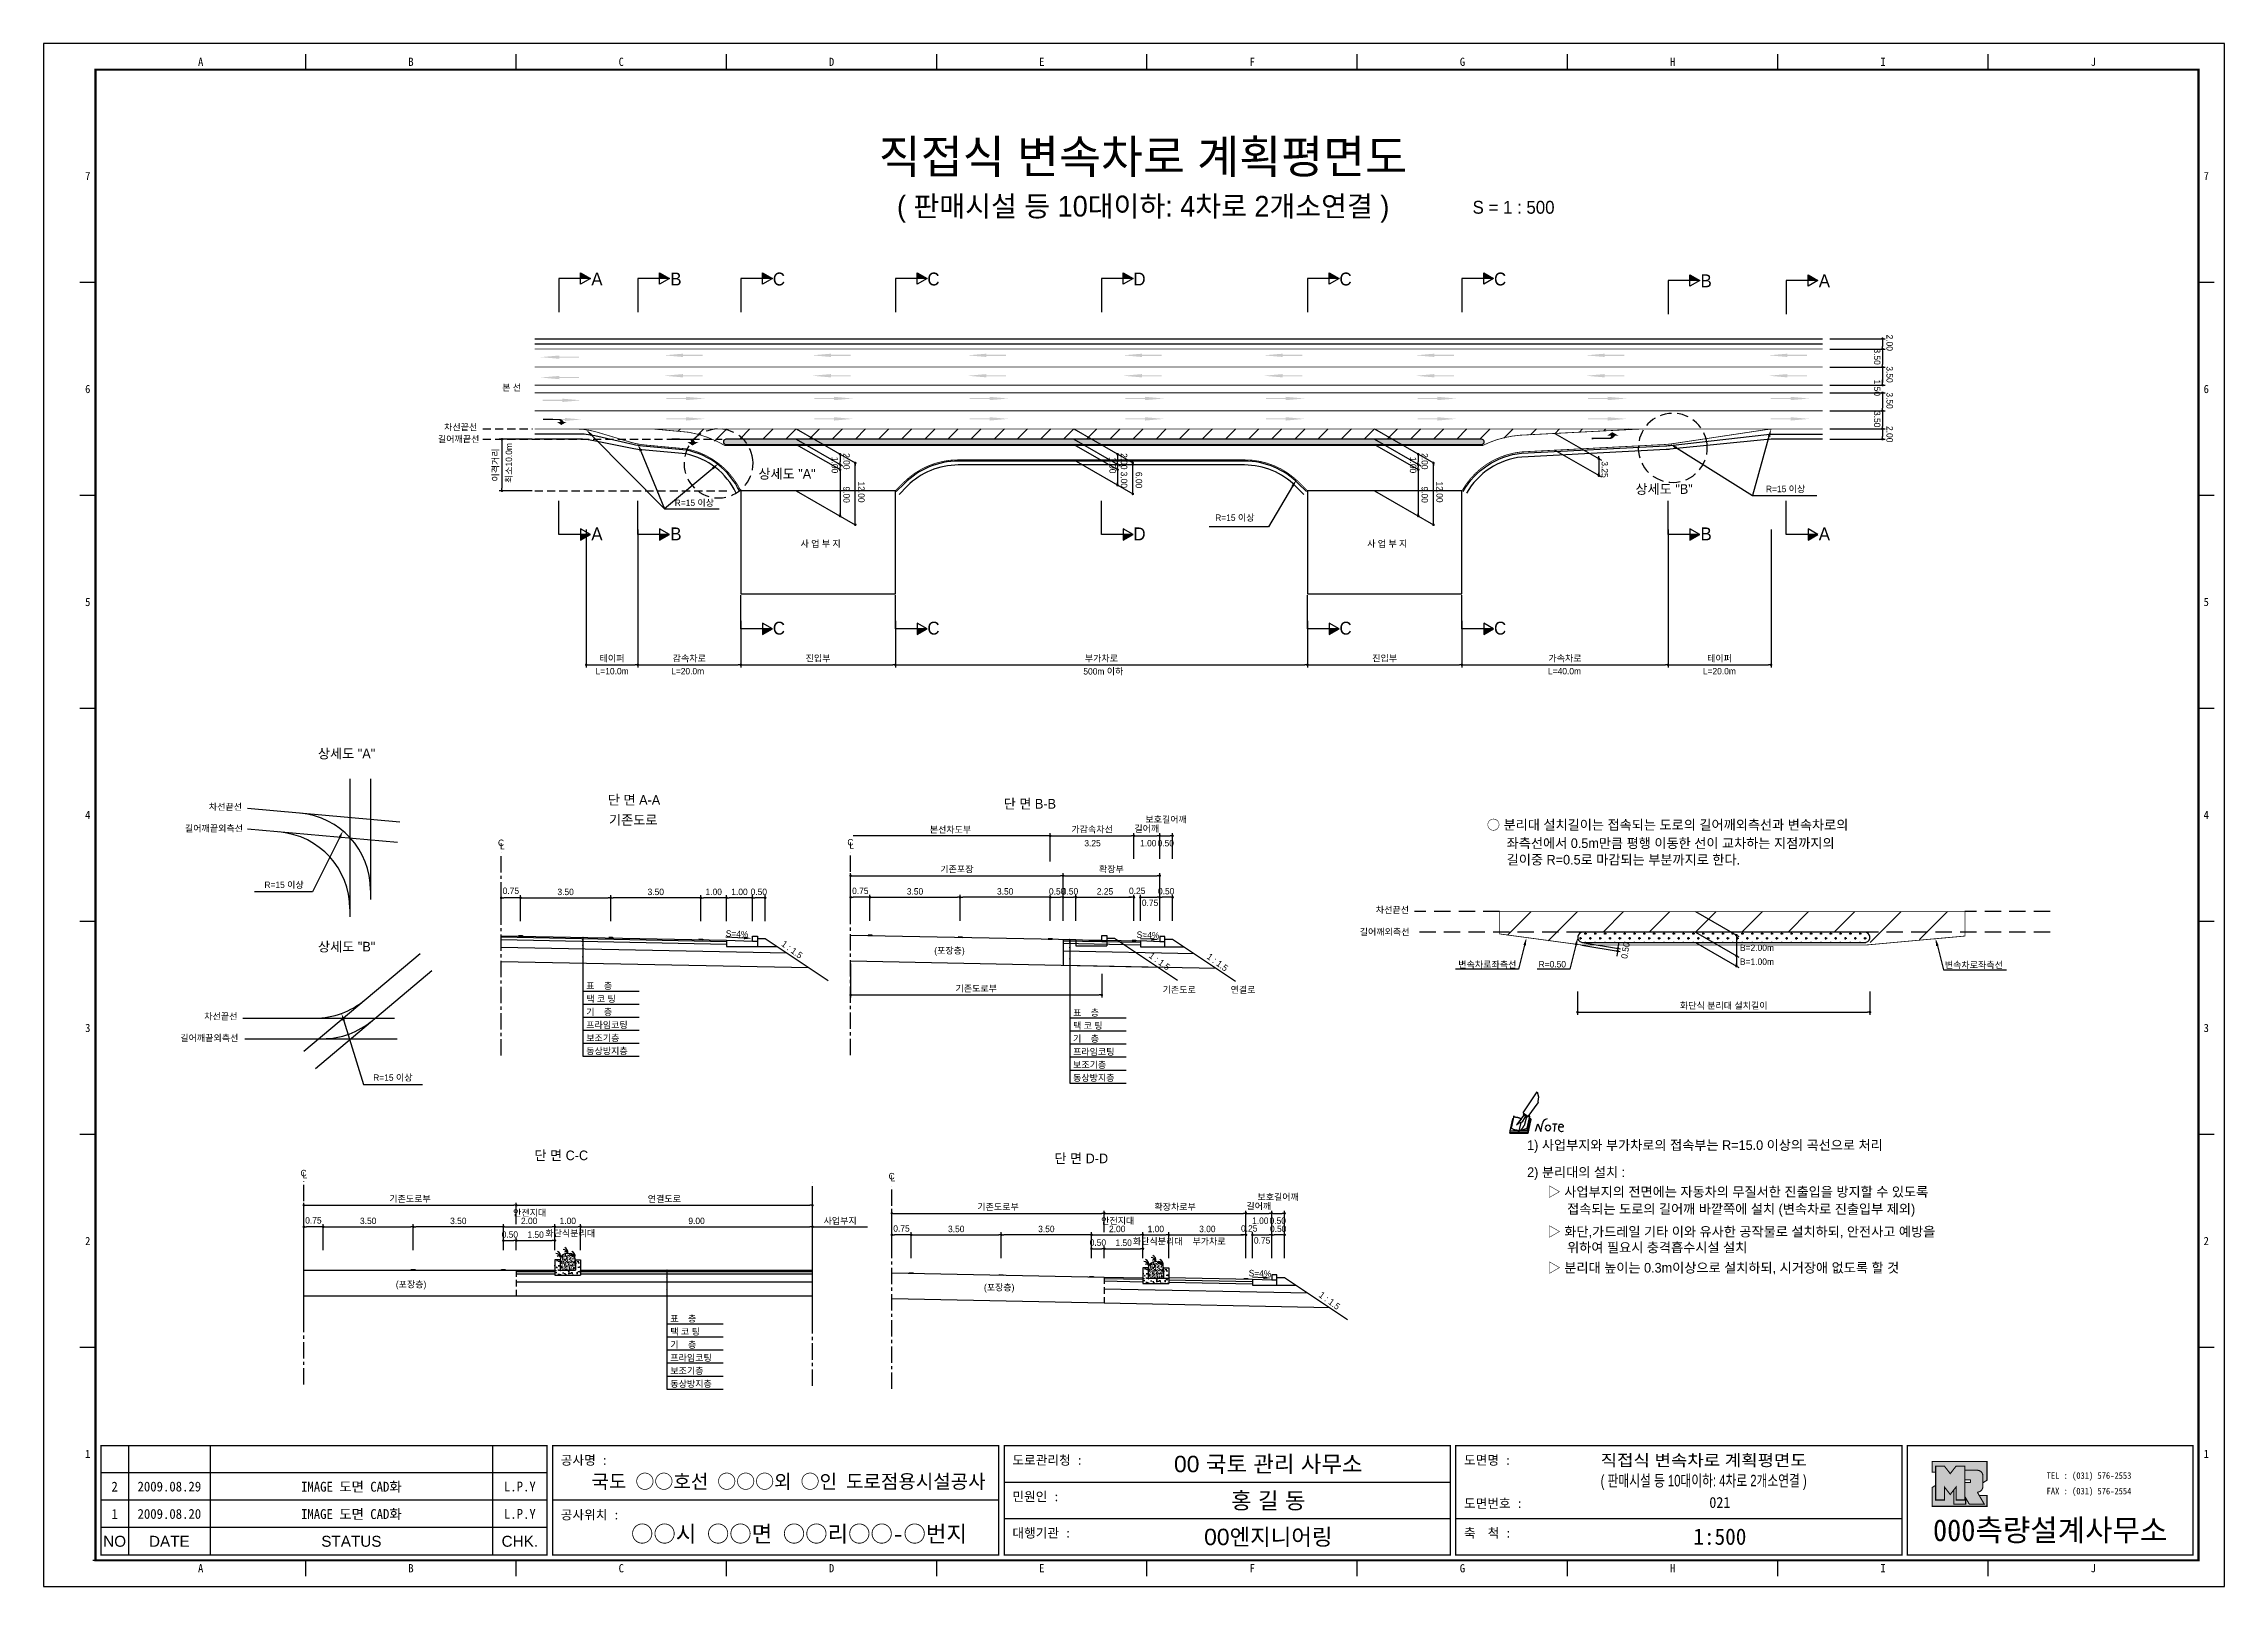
# Model space of a CAD drawing. Header units: millimetres. Extents: x 683 to 1106, y 1 to 300.
import ezdxf
from ezdxf.enums import TextEntityAlignment as Align

# ---------------------------------------------------------------- set-up
doc = ezdxf.new("R2010")
doc.units = ezdxf.units.MM
doc.linetypes.add('CENTER', pattern=[50.8, 31.75, -6.35, 6.35, -6.35])
doc.linetypes.add('HIDDEN', pattern=[9.525, 6.35, -3.175])
for name, color, linetype in [('CC-GSTR-0004', 4, 'Continuous'), ('CM-LANE-0030', 30, 'Continuous'), ('CZ-DIMT-0002', 7, 'Continuous'), ('CZ-EXST-0002', 1, 'Continuous'), ('CZ-LIN1-0007', 7, 'Continuous'), ('CZ-LIN2-0003', 3, 'Continuous'), ('CZ-LINE-0001', 7, 'Continuous'), ('CZ-TEXT-BOX0', 7, 'Continuous'), ('TITLE', 7, 'Continuous')]:
    doc.layers.add(name, color=color, linetype=linetype)
doc.styles.add('견고딕', font='arial.ttf')
doc.styles.add('돋움', font='')
doc.styles.add('돋음체', font='')
doc.styles.get('돋움').set_extended_font_data('Dotum')
doc.styles.get('돋음체').set_extended_font_data('DotumChe')

msp = doc.modelspace()

# ---------------------------------------------------------------- texts
at = {"layer": 'CZ-DIMT-0002', "style": '돋움'}
for s, height, p in [('A', 2.5, (790.2, 254.4)), ('B', 2.5, (805.53, 254.4)), ('C', 2.5, (825.53, 254.4)), ('C', 2.5, (855.53, 254.4)), ('D', 2.5, (895.53, 254.4)), ('C', 2.5, (935.53, 254.4)), ('C', 2.5, (965.53, 254.4)), ('B', 2.5, (1005.53, 254.05)), ('A', 2.5, (1028.49, 254.05)), ('본 선', 1.25, (773.63, 233.34)), ('차선끝선', 1.25, (763.75, 225.65)), ('길어깨끝선', 1.25, (763.35, 223.34)), ('상세도 "A"', 1.875, (827.1, 216.59)), ('R=15 이상', 1.25, (809.11, 210.98)), ('상세도 "B"', 1.875, (997.37, 213.64)), ('R=15 이상', 1.25, (1020.96, 213.66)), ('R=15 이상', 1.25, (914.04, 208.09)), ('A', 2.5, (790.2, 204.94)), ('B', 2.5, (805.53, 204.94)), ('사 업 부 지', 1.25, (833.62, 203.03)), ('D', 2.5, (895.53, 204.94)), ('사 업 부 지', 1.25, (943.62, 203.03)), ('B', 2.5, (1005.53, 204.94)), ('A', 2.5, (1028.49, 204.94)), ('C', 2.5, (825.53, 186.65)), ('C', 2.5, (855.53, 186.65)), ('C', 2.5, (935.53, 186.65)), ('C', 2.5, (965.53, 186.65)), ('L=10.0m', 1.25, (793.15, 178.3)), ('L=20.0m', 1.25, (807.81, 178.3)), ('500m 이하', 1.25, (888.51, 178.27)), ('L=40.0m', 1.25, (978.04, 178.3)), ('L=20.0m', 1.25, (1008.1, 178.3)), ('차선끝선', 1.25, (718.08, 151.99)), ('길어깨끝외측선', 1.25, (715.85, 147.79)), ('C', 1.25, (771.58, 145)), ('L', 1.25, (771.84, 144.34)), ('C', 1.25, (839.41, 145.11)), ('L', 1.25, (839.67, 144.45)), ('R=15 이상', 1.25, (729.46, 136.84)), ('차선끝선', 1.25, (944.63, 131.99)), ('차선끝선', 1.25, (717.18, 111.31)), ('길어깨끝외측선', 1.25, (714.95, 107.11)), ('R=15 이상', 1.25, (750.58, 99.43)), ('C', 1.25, (733.25, 80.9)), ('L', 1.25, (733.51, 80.5)), ('C', 1.25, (847.41, 80.31)), ('L', 1.25, (847.67, 79.91))]:
    msp.add_text(s, height=height, dxfattribs=at).set_placement(p, align=Align.MIDDLE_CENTER)
for s, rotation, p in [('2.00', 270, (1040.54, 243.62)), ('3.50', 270, (1038.11, 240.93)), ('3.50', 270, (1040.54, 237.46)), ('1.50', 270, (1038.11, 234.88)), ('3.50', 270, (1038.11, 228.79)), ('3.50', 270, (1040.54, 232.4)), ('2.00', 270, (1040.54, 225.87)), ('최소10.0m', 90, (773.73, 214.8))]:
    msp.add_text(s, height=1.25, rotation=rotation, dxfattribs=at).set_placement(p)
for s, p in [('○ 분리대 설치길이는 접속되는 도로의 길어깨외측선과 변속차로의', (962.96, 148.48)), ('좌측선에서 0.5m만큼 평행 이동한 선이 교차하는 지점까지의', (966.81, 144.92)), ('길이중 R=0.5로 마감되는 부분까지로 한다.', (966.81, 141.72)), ('1) 사업부지와 부가차로의 접속부는 R=15.0 이상의 곡선으로 처리', (970.78, 86.33)), ('2) 분리대의 설치 :', (970.78, 81.07)), ('▷ 사업부지의 전면에는 자동차의 무질서한 진출입을 방지할 수 있도록', (974.76, 77.27)), ('접속되는 도로의 길어깨 바깥쪽에 설치 (변속차로 진출입부 제외)', (978.54, 73.94)), ('▷ 화단,가드레일 기타 이와 유사한 공작물로 설치하되, 안전사고 예방을', (974.76, 69.54)), ('▷ 분리대 높이는 0.3m이상으로 설치하되, 시거장애 없도록 할 것', (974.76, 62.53)), ('위하여 필요시 충격흡수시설 설치', (978.54, 66.47))]:
    msp.add_text(s, height=1.875, dxfattribs=at).set_placement(p, align=Align.MIDDLE_LEFT)
for s, p in [('3.25', (884.82, 144.3)), ('1.00', (895.64, 144.3)), ('0.50', (899.03, 144.3)), ('길어깨외측선', (938.28, 127.08)), ('(포장층)', (855.68, 123.46)), ('B=2.00m', (1012.11, 124.01)), ('변속차로좌측선', (957.42, 120.76)), ('R=0.50', (973.01, 120.8)), ('B=1.00m', (1012.11, 121.3)), ('변속차로좌측선', (1051.87, 120.67)), ('표    층', (788.12, 116.62)), ('택 코 팅', (788.12, 114.09)), ('기존도로', (900.02, 115.86)), ('연결로', (913.21, 115.86)), ('프라임코팅', (788.12, 109.02)), ('기    층', (788.12, 111.55)), ('표    층', (882.63, 111.41)), ('택 코 팅', (882.63, 108.88)), ('보조기층', (788.12, 106.49)), ('기    층', (882.63, 106.35)), ('동상방지층', (788.12, 103.96)), ('프라임코팅', (882.63, 103.82)), ('보조기층', (882.63, 101.29)), ('동상방지층', (882.63, 98.76)), ('안전지대', (773.92, 72.58)), ('사업부지', (834.19, 71.01)), ('안전지대', (888.08, 71.01)), ('1.00', (917.39, 71.04)), ('0.50', (920.78, 71.04)), ('화단식분리대', (780.19, 68.6)), ('화단식분리대', (894.23, 67.03)), ('부가차로', (905.81, 67.03)), ('(포장층)', (751.16, 58.69)), ('(포장층)', (865.33, 58.1)), ('표    층', (804.45, 52.04)), ('택 코 팅', (804.45, 49.51)), ('기    층', (804.45, 46.97)), ('프라임코팅', (804.45, 44.44)), ('보조기층', (804.45, 41.91)), ('동상방지층', (804.45, 39.38))]:
    msp.add_text(s, height=1.25, dxfattribs=at).set_placement(p)
for s, rotation, p in [('S=4%', 357.7094, (817.41, 127.32)), ('S=4%', 357.7094, (897.18, 127.1)), ('1 : 1.5', 323.8881, (828.08, 124.28)), ('1 : 1.5', 323.8881, (899.42, 122.01)), ('1 : 1.5', 323.8881, (910.67, 121.81)), ('S=4%', 357.7094, (918.93, 61.43)), ('1 : 1.5', 323.8881, (932.42, 56.14))]:
    msp.add_text(s, height=1.25, rotation=rotation, dxfattribs=at).set_placement(p, align=Align.MIDDLE_CENTER)
at = {"layer": 'CZ-DIMT-0002', "char_height": 1.25, "attachment_point": 5, "style": '돋움'}
for s, insert, rotation in [('\\A1;2.00', (838.64, 219.02), 270), ('\\A1;2.00', (892.52, 219.02), 270), ('\\A1;2.00', (950.9, 219.02), 270), ('1.00', (836.38, 218.3), 270), ('1.00', (890.31, 218.26), 270), ('3.00', (892.52, 215.44), 270), ('6.00', (895.41, 215.38), 270), ('1.00', (948.63, 218.3), 270), ('3.25', (985.85, 217.43), 270), ('9.00', (838.64, 212.55), 270), ('12.00', (841.53, 213.06), 270), ('9.00', (950.9, 212.55), 270), ('12.00', (953.79, 213.06), 270), ('\\A1;0.50', (989.86, 124.09), 80.5236)]:
    msp.add_mtext(s, dxfattribs=dict(at, insert=insert, rotation=rotation))
at = {"layer": 'CZ-DIMT-0002', "insert": (858.83, 147.49), "char_height": 1.25, "attachment_point": 5, "style": '돋움'}
msp.add_mtext('본선차도부', dxfattribs=at)
at = {"layer": 'CZ-LINE-0001', "insert": (770.56, 218.31), "char_height": 1.25, "attachment_point": 5, "rotation": 90, "style": '돋움'}
msp.add_mtext('\\A1;이격거리', dxfattribs=at)
at = {"layer": 'CZ-LINE-0001', "char_height": 1.25, "attachment_point": 5, "style": '돋움'}
for s, insert in [('\\A1;테이퍼', (793.13, 180.72)), ('\\A1;감속차로', (808.13, 180.73)), ('\\A1;진입부', (833.13, 180.72)), ('\\A1;부가차로', (888.13, 180.72)), ('\\A1;진입부', (943.13, 180.72)), ('\\A1;가속차로', (978.13, 180.73)), ('\\A1;테이퍼', (1008.13, 180.72)), ('\\A1;가감속차선', (886.33, 147.54)), ('\\A1;길어깨', (896.95, 147.67)), ('\\A1;보호길어깨', (900.7, 149.46)), ('\\A1;기존포장', (860.08, 139.8)), ('\\A1;확장부', (890.08, 139.8)), ('\\A1;0.75', (773.49, 135.68)), ('\\A1;3.50', (784.12, 135.46)), ('\\A1;3.50', (801.62, 135.46)), ('\\A1;1.00', (812.87, 135.46)), ('\\A1;1.00', (817.87, 135.46)), ('\\A1;0.50', (821.62, 135.48)), ('\\A1;0.75', (841.33, 135.66)), ('\\A1;3.50', (851.95, 135.56)), ('\\A1;3.50', (869.45, 135.56)), ('\\A1;0.50', (879.54, 135.57)), ('\\A1;0.50', (882.04, 135.57)), ('\\A1;2.25', (888.83, 135.56)), ('\\A1;0.25', (895.08, 135.67)), ('\\A1;0.50', (900.7, 135.59)), ('\\A1;0.75', (897.58, 133.35)), ('\\A1;기존도로부', (863.83, 116.65)), ('\\A1;화단식 분리대 설치길이', (1008.95, 113.33)), ('\\A1;기존도로부', (753.91, 75.85)), ('\\A1;연결도로', (803.29, 75.84)), ('\\A1;보호길어깨', (922.45, 76.2)), ('\\A1;0.75', (735.16, 71.72)), ('\\A1;3.50', (745.79, 71.62)), ('\\A1;3.50', (763.29, 71.62)), ('\\A1;2.00', (777.04, 71.62)), ('\\A1;1.00', (784.54, 71.62)), ('\\A1;9.00', (809.54, 71.62)), ('\\A1;기존도로부', (868.07, 74.28)), ('\\A1;확장차로{\\fGulimChe|b0|i0|c129|p32;부}', (902.45, 74.28)), ('\\A1;길어깨', (918.7, 74.41)), ('\\A1;0.50', (773.29, 68.97)), ('\\A1;1.50', (778.29, 68.94)), ('\\A1;0.75', (849.32, 70.15)), ('\\A1;3.50', (859.95, 70.05)), ('\\A1;3.50', (877.45, 70.05)), ('\\A1;0.50', (887.45, 67.4)), ('\\A1;2.00', (891.2, 70.05)), ('\\A1;1.50', (892.45, 67.38)), ('\\A1;1.00', (898.7, 70.05)), ('\\A1;3.00', (908.7, 70.05)), ('\\A1;0.25', (916.83, 70.16)), ('\\A1;0.75', (919.33, 67.83)), ('\\A1;0.50', (922.45, 70.08))]:
    msp.add_mtext(s, dxfattribs=dict(at, insert=insert))
at = {"layer": 'CZ-TEXT-BOX0', "style": '돋움'}
for s, p in [('상세도 "A"', (741.59, 162.31)), ('단 면 A-A', (797.4, 153.32)), ('단 면 B-B', (874.24, 152.56)), ('기존도로', (797.25, 149.43)), ('상세도 "B"', (741.61, 124.84)), ('단 면 C-C', (783.27, 84.34)), ('단 면 D-D', (884.22, 83.75))]:
    msp.add_text(s, height=1.875, dxfattribs=at).set_placement(p, align=Align.MIDDLE_CENTER)
at = {"layer": 'TITLE', "color": 3, "linetype": 'Continuous', "style": '돋음체'}
for s, p in [('A', (713.27, 296.55)), ('B', (754.1, 296.55)), ('C', (794.92, 296.55)), ('D', (835.75, 296.55)), ('E', (876.57, 296.55)), ('F', (917.4, 296.55)), ('G', (958.22, 296.55)), ('H', (999.05, 296.55)), ('I', (1039.87, 296.55)), ('J', (1080.69, 296.55)), ('7', (691.35, 274.38)), ('7', (1102.62, 274.38)), ('6', (691.35, 233.05)), ('6', (1102.62, 233.05)), ('5', (691.35, 191.72)), ('5', (1102.62, 191.72)), ('4', (691.35, 150.39)), ('4', (1102.62, 150.39)), ('3', (691.35, 109.06)), ('3', (1102.62, 109.06)), ('2', (691.35, 67.73)), ('2', (1102.62, 67.73)), ('1', (691.35, 26.41)), ('1', (1102.62, 26.41)), ('A', (713.27, 4.22)), ('B', (754.1, 4.22)), ('C', (794.92, 4.22)), ('D', (835.75, 4.22)), ('E', (876.57, 4.22)), ('F', (917.4, 4.22)), ('G', (958.22, 4.22)), ('H', (999.05, 4.22)), ('I', (1039.87, 4.22)), ('J', (1080.69, 4.22))]:
    msp.add_text(s, height=1.59, dxfattribs=at).set_placement(p, align=Align.MIDDLE)
at = {"layer": 'TITLE', "style": '돋움'}
for s, height, p in [('직접식 변속차로 계획평면도', 6.5, (896.2, 278.16)), ('( 판매시설 등 10대이하: 4차로 2개소연결 )', 4, (896.24, 268.53))]:
    msp.add_text(s, height=height, dxfattribs=at).set_placement(p, align=Align.MIDDLE_CENTER)
msp.add_text('S = 1 : 500', height=2.5, dxfattribs=at).set_placement((960.19, 268.32), align=Align.MIDDLE_LEFT)
at = {"layer": 'TITLE', "style": '돋음체'}
for s, p in [('공사명 : ', (783.18, 24.3)), ('도로관리청 :', (870.86, 24.3)), ('도면명 :', (958.53, 24.3)), ('민원인 :', (870.86, 17.23)), ('도면번호 :', (958.53, 15.91)), ('공사위치 :', (783.18, 13.69)), ('대행기관 :', (870.86, 10.16)), ('축  척 :', (958.53, 10.16))]:
    msp.add_text(s, height=1.804, dxfattribs=at).set_placement(p)
at = {"layer": 'TITLE', "color": 7, "linetype": 'Continuous'}
for s, height, style, p in [('00 국토 관리 사무소', 3.1832, '견고딕', (920.53, 24.48)), ('국도 ○○호선 ○○○외 ○인 도로점용시설공사', 2.7, '돋음체', (827.4, 21.09)), ('홍 길 동', 3.183, '견고딕', (920.53, 17.41)), ('○○시 ○○면 ○○리○○-○번지', 3.1832, '돋음체', (829.43, 10.93)), ('00엔지니어링', 3.183, '견고딕', (920.53, 10.33))]:
    msp.add_text(s, height=height, dxfattribs=dict(at, style=style)).set_placement(p, align=Align.MIDDLE)
at = {"layer": 'TITLE', "style": '돋움'}
for s, width, p, p2 in [('직접식 변속차로 계획평면도', 1.010039, (985.06, 24.05), (1025.06, 24.05)), ('( 판매시설 등 10대이하: 4차로 2개소연결 )', 0.658668, (985.06, 20.1), (1025.06, 20.1))]:
    msp.add_text(s, height=2.25, dxfattribs=dict(at, width=width)).set_placement(p, p2, align=Align.FIT)
at = {"layer": 'TITLE', "style": '돋음체'}
for p in [(742.53, 20.06), (742.53, 14.75)]:
    msp.add_text('IMAGE 도면 CAD화', height=1.9099, dxfattribs=at).set_placement(p, align=Align.MIDDLE)
at = {"layer": 'TITLE', "color": 180, "style": '돋음체'}
for s, p in [('TEL : (031) 576-2553', (1071.63, 21.57)), ('FAX : (031) 576-2554', (1071.63, 18.55))]:
    msp.add_text(s, height=1.2733, dxfattribs=at).set_placement(p)
at = {"layer": 'TITLE', "color": 1, "linetype": 'Continuous', "style": '돋음체'}
msp.add_text('2', height=1.91, dxfattribs=at).set_placement((696.57, 20.06), align=Align.MIDDLE)
at = {"layer": 'TITLE', "linetype": 'Continuous'}
for s, height, style, p in [('2009.08.29', 1.91, '돋음체', (707.19, 20.06)), ('L.P.Y', 1.91, '돋음체', (775.23, 20.06)), ('021', 2.122, '돋음체', (1008.2, 16.97)), ('1', 1.91, '돋음체', (696.57, 14.75)), ('2009.08.20', 1.91, '돋음체', (707.19, 14.75)), ('L.P.Y', 1.91, '돋음체', (775.23, 14.75)), ('NO', 2.122, '견고딕', (696.57, 9.45)), ('DATE', 2.122, '견고딕', (707.19, 9.45)), ('STATUS', 2.122, '견고딕', (742.53, 9.45)), ('CHK.', 2.122, '견고딕', (775.23, 9.45)), ('1:500', 3.183, '돋음체', (1008.2, 10.33))]:
    msp.add_text(s, height=height, dxfattribs=dict(at, style=style)).set_placement(p, align=Align.MIDDLE)
at = {"layer": 'TITLE', "color": 180, "style": '돋음체'}
msp.add_text('000측량설계사무소', height=4.244, dxfattribs=at).set_placement((1072.33, 9.48), align=Align.CENTER)

# ---------------------------------------------------------------- blocks, each defined once
blk = doc.blocks.new('note')
for p, q in [((0.85, 3.5), (3.53, 7.57)), ((1.8, 2.79), (3.74, 5.46)), ((3.53, 7.57), (3.8, 6.64)), ((3.8, 6.64), (3.69, 5.72)), ((3.69, 5.72), (3.74, 5.46)), ((-1.24, 2.36), (-1.77, 0)), ((-1.77, 0), (1.77, 0)), ((-1.77, 0), (-1.77, -0.3)), ((-1.53, 0.52), (-1.55, 0.54)), ((-1.01, 2.9), (-1.53, 0.52)), ((-1.48, 0.48), (-1.53, 0.52)), ((-1.43, 0.44), (-1.48, 0.48)), ((-1.38, 0.41), (-1.43, 0.44)), ((-1.33, 0.4), (-1.38, 0.41)), ((-1.27, 0.37), (-1.33, 0.4)), ((-1.22, 0.35), (-1.27, 0.37)), ((-1.13, 2.36), (-1.24, 2.36)), ((-1.17, 0.33), (-1.22, 0.35)), ((-1.12, 0.32), (-1.17, 0.33)), ((-1.02, 0.25), (-1.12, 0.32)), ((-0.97, 0.22), (-1.02, 0.25)), ((-1, 2.9), (-1.01, 2.9)), ((-0.98, 2.85), (-1, 2.9)), ((-0.95, 2.8), (-0.98, 2.85)), ((-0.93, 0.21), (-0.97, 0.22)), ((-0.9, 2.75), (-0.95, 2.8)), ((-0.88, 0.19), (-0.93, 0.21)), ((-0.85, 2.72), (-0.9, 2.75)), ((-0.8, 0.18), (-0.88, 0.19)), ((-0.79, 2.69), (-0.85, 2.72)), ((-0.75, 0.17), (-0.8, 0.18)), ((-0.74, 2.68), (-0.79, 2.69)), ((-0.7, 0.16), (-0.75, 0.17)), ((-0.69, 2.65), (-0.74, 2.68)), ((-0.64, 0.15), (-0.7, 0.16)), ((-0.64, 2.65), (-0.69, 2.65)), ((-0.59, 2.63), (-0.64, 2.65)), ((-0.58, 0.14), (-0.64, 0.15)), ((-0.54, 2.62), (-0.59, 2.63)), ((-0.53, 0.13), (-0.58, 0.14)), ((-0.48, 2.61), (-0.54, 2.62)), ((-0.48, 0.12), (-0.53, 0.13)), ((-0.43, 2.61), (-0.48, 2.61)), ((-0.43, 0.11), (-0.48, 0.12)), ((0.75, 2.77), (-0.46, 1.16)), ((0.37, 2.24), (-0.46, 1.16)), ((-0.46, 1.16), (-0.08, 1.47)), ((-0.38, 2.59), (-0.43, 2.61)), ((-0.38, 0.08), (-0.43, 0.11)), ((-0.33, 2.59), (-0.38, 2.59)), ((-0.29, 0.06), (-0.38, 0.08)), ((-0.27, 2.58), (-0.33, 2.59)), ((-0.23, 0.05), (-0.29, 0.06)), ((-0.22, 2.57), (-0.27, 2.58)), ((-0.16, 0.04), (-0.23, 0.05)), ((-0.17, 2.56), (-0.22, 2.57)), ((-0.12, 2.55), (-0.17, 2.56)), ((-0.11, 0.03), (-0.16, 0.04)), ((-0.07, 2.53), (-0.12, 2.55)), ((-0.04, 0.02), (-0.11, 0.03)), ((-0.08, 1.47), (0.72, 1.75)), ((-0.01, 2.51), (-0.07, 2.53)), ((-0.05, -0.3), (-0.05, 0)), ((0, 0), (-0.04, 0.02)), ((0.04, 2.5), (-0.01, 2.51)), ((0.37, 1.63), (0, 0)), ((0, 0), (1.6, 0.53)), ((0, 0), (1.65, 0.18)), ((0, 0.01), (0.06, 0.04)), ((0, -0.3), (0, 0)), ((0.09, 2.48), (0.04, 2.5)), ((0.05, -0.3), (0.05, 0)), ((0.06, 0.04), (0.11, 0.07)), ((0.14, 2.48), (0.09, 2.48)), ((0.11, 0.07), (0.16, 0.09)), ((0.2, 2.47), (0.14, 2.48)), ((0.16, 0.09), (0.21, 0.12)), ((0.26, 2.43), (0.18, 2.46)), ((0.21, 0.12), (0.27, 0.14)), ((0.34, 2.4), (0.26, 2.43)), ((0.27, 0.14), (0.36, 0.19)), ((0.45, 2.37), (0.34, 2.4)), ((0.36, 0.19), (0.41, 0.22)), ((0.41, 0.22), (0.46, 0.27)), ((0.46, 0.27), (0.51, 0.3)), ((0.51, 0.3), (0.56, 0.34)), ((0.56, 0.34), (0.6, 0.4)), ((0.6, 0.4), (0.64, 0.45)), ((0.64, 0.45), (0.67, 0.51)), ((0.67, 0.51), (0.74, 0.58)), ((0.72, 1.75), (1.16, 2.53)), ((0.74, 0.58), (0.79, 0.63)), ((1, 3.1), (0.75, 2.77)), ((0.79, 0.63), (0.83, 0.68)), ((0.83, 0.68), (0.86, 0.73)), ((0.85, 3.5), (1.8, 2.79)), ((1, 3.4), (0.85, 3.21)), ((0.85, 3.21), (1.52, 2.71)), ((0.86, 0.73), (0.89, 0.79)), ((0.89, 0.84), (0.92, 0.89)), ((0.89, 0.79), (0.89, 0.84)), ((0.92, 0.89), (0.96, 0.95)), ((0.96, 0.95), (1.01, 0.97)), ((1.47, 2.74), (1.01, 0.97)), ((1.16, 2.53), (1.37, 2.82)), ((2.13, 2.84), (1.44, 2.63)), ((1.52, 2.71), (1.66, 2.9)), ((1.6, 0.53), (2.13, 2.84)), ((1.65, 0.18), (2.19, 2.48)), ((1.77, 0), (2.3, 2.36)), ((1.77, -0.3), (2.3, 2.07)), ((1.77, -0.38), (2.3, 1.99)), ((1.77, -0.44), (2.3, 1.93)), ((1.77, 0), (1.77, -0.3)), ((2.19, 2.48), (2.04, 2.47)), ((2.3, 2.36), (2.16, 2.36)), ((2.3, 2.36), (2.3, 2.07)), ((3.21, -0.08), (3.68, 1.4)), ((3.68, 1.4), (4.26, -0.14)), ((4.26, -0.14), (4.56, 1.44)), ((6.55, 1.34), (7.46, 1.34)), ((7.01, 1.34), (6.87, -0.11)), ((7.71, 0.77), (7.71, 0.55)), ((7.71, 0.77), (8.67, 0.77)), ((-1.77, -0.3), (1.77, -0.3)), ((-1.77, -0.43), (-1.77, -0.3)), ((-1.77, -0.37), (1.77, -0.37)), ((-1.77, -0.43), (1.77, -0.43))]:
    blk.add_line(p, q)
for centre, major_axis, start_param, end_param in [((0.4, 2.31), (0.0702, 0.0702), 3.283946, 6.425539), ((5.68, 1.23), (-0.806, 0.806), -0.591174, 0.597824), ((5.66, 0.58), (-0.378, 0.378), 3.926991, 10.210176), ((8.3, 0.49), (0.422, 0.422), 2.265602, 4.634911), ((8.19, 0.77), (-0.342, 0.342), 3.926991, 7.068583)]:
    blk.add_ellipse(centre, major_axis=major_axis, ratio=1, start_param=start_param, end_param=end_param)
blk = doc.blocks.new('_Dot')
at = {"color": 0, "linetype": 'ByBlock', "lineweight": -2}
blk.add_line((-0.5, 0), (-1, 0), dxfattribs=at)
at = {"color": 0, "linetype": 'ByBlock', "const_width": 0.5}
blk.add_lwpolyline([(-0.25, 0, 1), (0.25, 0, 1)], format="xyb", close=True, dxfattribs=at)

# ---------------------------------------------------------------- hatches: boundary and pattern name
at = {"layer": 'CM-LANE-0030'}
h = msp.add_hatch(dxfattribs=at)
h.set_pattern_fill('ANSI31', color=256, style=0)
h.set_pattern_definition([(45, (-297.4677, -348.7645), (-2.245064, 2.245064), [])])
h.paths.add_polyline_path([(801, 225.31), (808.05, 224.66, -0.09034), (814.16, 222.31), (815.09, 222.31, 0.001985), (814.96, 222.4, -0.744307), (815.24, 223.31), (961.95, 223.31, -0.776608), (962.19, 222.37, 0.001693), (962.08, 222.31), (963.16, 222.31, -0.090294), (969.45, 224.09), (993.2, 225.31)])
at = {"layer": 'CZ-EXST-0002'}
h = msp.add_hatch(dxfattribs=at)
h.set_pattern_fill('AR-CONC', color=256, scale=0.01, style=0)
h.set_pattern_definition([(50, (-326.082, 3544.9192), (1.8218467, -0.15939086), [0.1905, -2.0955]), (355, (-326.082, 3544.9192), (-0.3524283, 1.9105664), [0.1524, -1.6764]), (100.451, (-325.9302, 3544.9059), (1.469425, 1.7511669), [0.1619, -1.7809]), (46.1842, (-326.082, 3545.4272), (2.7107904, -0.4204233), [0.28575, -3.14325]), (96.6356, (-325.856, 3545.392), (2.3740423, 2.4742556), [0.24285, -2.67135]), (351.184, (-326.082, 3545.4272), (2.374046, 2.4742512), [0.2286, -2.5146]), (21, (-325.828, 3545.3002), (1.5161488, -1.0226552), [0.1905, -2.0955]), (326, (-325.828, 3545.3002), (0.6180203, 1.8418797), [0.1524, -1.6764]), (71.4514, (-325.7017, 3545.215), (2.1341649, 0.8192286), [0.1619, -1.7809]), (37.5, (-326.082, 3544.91916), (0.03088603, 0.84555039), [0, -1.65608, 0, -1.7018, 0, -1.68275]), (7.5, (-326.082, 3544.9192), (0.66819663, 1.00180575), [0, -0.97028, 0, -1.61798, 0, -0.64135]), (327.5, (-326.64845, 3544.91916), (1.35590595, -0.05728744), [0, -0.635, 0, -1.9812, 0, -2.6289]), (317.5, (-326.9024, 3544.9192), (1.4812918, 0.2542649), [0, -0.8255, 0, -1.31572, 0, -1.8669])])
h.paths.add_polyline_path([(787.04, 61.07), (787.04, 64.07), (786.04, 64.07), (786.04, 62.07), (783.04, 62.07), (783.04, 64.07), (782.04, 64.07), (782.04, 61.07)])
h = msp.add_hatch(dxfattribs=at)
h.set_pattern_fill('AR-SAND', color=256, scale=0.01, style=0)
h.set_pattern_definition([(37.5, (-326.08203, 3544.91916), (-0.016000313, 0.489413237), [0, -0.38608, 0, -0.4318, 0, -0.41275]), (7.5, (-326.082, 3544.91916), (0.44952328, 0.7168251), [0, -0.20828, 0, -0.34798, 0, -0.13335]), (327.5, (-326.39445, 3544.91916), (0.79099237, 0.001437185), [0, -0.127, 0, -0.4572, 0, -0.5969]), (317.5, (-326.39445, 3544.91916), (0.76355645, 0.22292932), [0, -0.0635, 0, -0.29972, 0, -0.3429])])
edge = h.paths.add_edge_path()
edge.add_line((786.04, 62.07), (786.04, 64.07))
edge.add_ellipse((784.54, 64.07), major_axis=(-1.5, 0), ratio=0.829212, start_angle=180, end_angle=360)
edge.add_line((783.04, 64.07), (783.04, 62.07))
edge.add_line((783.04, 62.07), (786.04, 62.07))
h = msp.add_hatch(dxfattribs=at)
h.set_pattern_fill('AR-SAND', color=256, scale=0.01, style=0)
h.set_pattern_definition([(37.5, (-211.91704, 3543.35076), (-0.016000313, 0.489413237), [0, -0.38608, 0, -0.4318, 0, -0.41275]), (7.5, (-211.91704, 3543.35076), (0.44952328, 0.7168251), [0, -0.20828, 0, -0.34798, 0, -0.13335]), (327.5, (-212.22946, 3543.35076), (0.79099237, 0.001437185), [0, -0.127, 0, -0.4572, 0, -0.5969]), (317.5, (-212.22946, 3543.35076), (0.76355645, 0.22292932), [0, -0.0635, 0, -0.29972, 0, -0.3429])])
edge = h.paths.add_edge_path()
edge.add_ellipse((898.7, 62.5), major_axis=(-1.5, 0), ratio=0.829212, start_angle=180, end_angle=360)
edge.add_line((897.2, 62.5), (897.2, 60.5))
edge.add_line((897.2, 60.5), (900.2, 60.5))
edge.add_line((900.2, 60.5), (900.2, 62.5))
h = msp.add_hatch(dxfattribs=at)
h.set_pattern_fill('AR-CONC', color=256, scale=0.01, style=0)
h.set_pattern_definition([(50, (-211.917, 3543.3508), (1.8218467, -0.15939086), [0.1905, -2.0955]), (355, (-211.917, 3543.3508), (-0.3524283, 1.9105664), [0.1524, -1.6764]), (100.451, (-211.7652, 3543.3375), (1.469425, 1.7511669), [0.1619, -1.7809]), (46.1842, (-211.917, 3543.8588), (2.7107904, -0.4204233), [0.28575, -3.14325]), (96.6356, (-211.6911, 3543.8237), (2.3740423, 2.4742556), [0.24285, -2.67135]), (351.184, (-211.917, 3543.8588), (2.374046, 2.4742512), [0.2286, -2.5146]), (21, (-211.663, 3543.7318), (1.5161488, -1.0226552), [0.1905, -2.0955]), (326, (-211.663, 3543.7318), (0.6180203, 1.8418797), [0.1524, -1.6764]), (71.4514, (-211.5367, 3543.6465), (2.1341649, 0.8192286), [0.1619, -1.7809]), (37.5, (-211.91704, 3543.35076), (0.03088603, 0.84555039), [0, -1.65608, 0, -1.7018, 0, -1.68275]), (7.5, (-211.917, 3543.3508), (0.66819663, 1.00180575), [0, -0.97028, 0, -1.61798, 0, -0.64135]), (327.5, (-212.48346, 3543.35076), (1.35590595, -0.05728744), [0, -0.635, 0, -1.9812, 0, -2.6289]), (317.5, (-212.7375, 3543.3508), (1.4812918, 0.2542649), [0, -0.8255, 0, -1.31572, 0, -1.8669])])
h.paths.add_polyline_path([(901.2, 59.5), (901.2, 62.5), (900.2, 62.5), (900.2, 60.5), (897.2, 60.5), (897.2, 62.5), (896.2, 62.5), (896.2, 59.5)])
at = {"layer": 'CZ-LIN1-0007'}
for points in [[(782.89, 239.56), (782.89, 239.34), (786.71, 239.35), (786.71, 239.13), (782.89, 239.13), (782.89, 238.92), (779.24, 239.24)], [(806.88, 239.91), (806.88, 239.7), (810.7, 239.7), (810.7, 239.49), (806.88, 239.48), (806.88, 239.27), (803.23, 239.59)], [(835.62, 239.91), (835.62, 239.7), (839.45, 239.7), (839.45, 239.49), (835.62, 239.48), (835.62, 239.27), (831.97, 239.59)], [(865.81, 239.91), (865.81, 239.7), (869.63, 239.7), (869.63, 239.49), (865.81, 239.48), (865.81, 239.27), (862.16, 239.59)], [(895.99, 239.91), (895.99, 239.7), (899.81, 239.7), (899.81, 239.49), (895.99, 239.48), (895.99, 239.27), (892.34, 239.59)], [(923.3, 239.91), (923.3, 239.7), (927.12, 239.7), (927.12, 239.49), (923.3, 239.48), (923.3, 239.27), (919.65, 239.59)], [(952.76, 239.91), (952.76, 239.7), (956.59, 239.7), (956.59, 239.49), (952.76, 239.48), (952.76, 239.27), (949.11, 239.59)], [(985.82, 239.91), (985.82, 239.7), (989.64, 239.7), (989.64, 239.49), (985.82, 239.48), (985.82, 239.27), (982.17, 239.59)], [(1021.3, 239.91), (1021.3, 239.7), (1025.13, 239.7), (1025.13, 239.49), (1021.3, 239.48), (1021.3, 239.27), (1017.65, 239.59)], [(782.89, 235.6), (782.89, 235.39), (786.71, 235.39), (786.71, 235.17), (782.89, 235.17), (782.89, 234.96), (779.24, 235.28)], [(806.88, 235.95), (806.88, 235.74), (810.7, 235.74), (810.7, 235.53), (806.88, 235.53), (806.88, 235.31), (803.23, 235.63)], [(835.62, 235.95), (835.62, 235.74), (839.45, 235.74), (839.45, 235.53), (835.62, 235.53), (835.62, 235.31), (831.97, 235.63)], [(865.81, 235.95), (865.81, 235.74), (869.63, 235.74), (869.63, 235.53), (865.81, 235.53), (865.81, 235.31), (862.16, 235.63)], [(895.99, 235.95), (895.99, 235.74), (899.81, 235.74), (899.81, 235.53), (895.99, 235.53), (895.99, 235.31), (892.34, 235.63)], [(923.3, 235.95), (923.3, 235.74), (927.12, 235.74), (927.12, 235.53), (923.3, 235.53), (923.3, 235.31), (919.65, 235.63)], [(952.76, 235.95), (952.76, 235.74), (956.59, 235.74), (956.59, 235.53), (952.76, 235.53), (952.76, 235.31), (949.11, 235.63)], [(985.82, 235.95), (985.82, 235.74), (989.64, 235.74), (989.64, 235.53), (985.82, 235.53), (985.82, 235.31), (982.17, 235.63)], [(1021.3, 235.95), (1021.3, 235.74), (1025.13, 235.74), (1025.13, 235.53), (1021.3, 235.53), (1021.3, 235.31), (1017.65, 235.63)], [(783.49, 231.18), (783.49, 230.97), (779.67, 230.97), (779.67, 230.75), (783.49, 230.75), (783.49, 230.54), (787.14, 230.86)], [(807.49, 231.54), (807.49, 231.32), (803.66, 231.32), (803.66, 231.11), (807.49, 231.11), (807.49, 230.89), (811.14, 231.21)], [(836.23, 231.54), (836.23, 231.32), (832.41, 231.32), (832.41, 231.11), (836.23, 231.11), (836.23, 230.89), (839.88, 231.21)], [(866.42, 231.54), (866.42, 231.32), (862.59, 231.32), (862.59, 231.11), (866.42, 231.11), (866.42, 230.89), (870.07, 231.21)], [(896.6, 231.54), (896.6, 231.32), (892.77, 231.32), (892.77, 231.11), (896.6, 231.11), (896.6, 230.89), (900.25, 231.21)], [(923.91, 231.54), (923.91, 231.32), (920.08, 231.32), (920.08, 231.11), (923.91, 231.11), (923.91, 230.89), (927.56, 231.21)], [(953.37, 231.54), (953.37, 231.32), (949.55, 231.32), (949.55, 231.11), (953.37, 231.11), (953.37, 230.89), (957.02, 231.21)], [(986.43, 231.54), (986.43, 231.32), (982.6, 231.32), (982.6, 231.11), (986.43, 231.11), (986.43, 230.89), (990.08, 231.21)], [(1021.91, 231.54), (1021.91, 231.32), (1018.08, 231.32), (1018.08, 231.11), (1021.91, 231.11), (1021.91, 230.89), (1025.56, 231.21)], [(782.85, 227.26, -0.267976), (783.76, 226.66), (784.31, 226.66), (783.28, 226.08), (782.45, 226.65), (783.06, 226.65, 0.504994), (782.79, 227.02), (779.73, 227.04), (779.74, 227.28)], [(783.98, 227.43), (783.98, 227.24), (780.55, 227.24), (780.55, 227.05), (783.98, 227.05), (783.98, 226.86), (787.25, 227.15)], [(807.49, 227.58), (807.49, 227.36), (803.66, 227.36), (803.66, 227.15), (807.49, 227.15), (807.49, 226.93), (811.14, 227.26)], [(836.23, 227.58), (836.23, 227.36), (832.41, 227.36), (832.41, 227.15), (836.23, 227.15), (836.23, 226.93), (839.88, 227.26)], [(866.42, 227.58), (866.42, 227.36), (862.59, 227.36), (862.59, 227.15), (866.42, 227.15), (866.42, 226.93), (870.07, 227.26)], [(896.6, 227.58), (896.6, 227.36), (892.77, 227.36), (892.77, 227.15), (896.6, 227.15), (896.6, 226.93), (900.25, 227.26)], [(923.91, 227.58), (923.91, 227.36), (920.08, 227.36), (920.08, 227.15), (923.91, 227.15), (923.91, 226.93), (927.56, 227.26)], [(953.37, 227.58), (953.37, 227.36), (949.55, 227.36), (949.55, 227.15), (953.37, 227.15), (953.37, 226.93), (957.02, 227.26)], [(986.43, 227.58), (986.43, 227.36), (982.6, 227.36), (982.6, 227.15), (986.43, 227.15), (986.43, 226.93), (990.08, 227.26)], [(986.82, 223.34, 0.267976), (987.85, 224.03), (988.48, 224.03), (987.31, 224.68), (986.36, 224.03), (987.05, 224.03, -0.504994), (986.75, 223.61), (983.28, 223.59), (983.28, 223.32)], [(1021.91, 227.58), (1021.91, 227.36), (1018.08, 227.36), (1018.08, 227.15), (1021.91, 227.15), (1021.91, 226.93), (1025.56, 227.26)], [(808.25, 223.44, -0.267976), (809.28, 222.75), (809.91, 222.76), (808.73, 222.1), (807.79, 222.75), (808.48, 222.75, 0.504994), (808.17, 223.17), (804.71, 223.19), (804.71, 223.46)], [(775.74, 126.89), (775.74, 127.01), (774.99, 127.03), (774.99, 126.9)], [(843.58, 127), (843.58, 127.12), (842.83, 127.14), (842.83, 127.01)], [(793.24, 126.54), (793.24, 126.66), (792.49, 126.68), (792.49, 126.55)], [(810.74, 126.19), (810.74, 126.31), (809.99, 126.33), (809.99, 126.2)], [(861.08, 126.65), (861.08, 126.77), (860.33, 126.79), (860.33, 126.66)], [(878.58, 126.3), (878.58, 126.42), (877.83, 126.44), (877.83, 126.31)], [(894.83, 125.97), (894.83, 126.1), (894.08, 126.11), (894.08, 125.99)], [(754.91, 62.07), (754.91, 62.2), (754.16, 62.2), (754.16, 62.07)], [(772.41, 62.07), (772.41, 62.2), (771.66, 62.2), (771.66, 62.07)], [(851.57, 61.4), (851.58, 61.52), (850.83, 61.54), (850.82, 61.41)], [(869.07, 61.05), (869.08, 61.17), (868.33, 61.19), (868.32, 61.06)], [(886.57, 60.7), (886.58, 60.82), (885.83, 60.84), (885.82, 60.71)], [(916.57, 60.3), (916.58, 60.42), (915.83, 60.44), (915.82, 60.31)]]:
    msp.add_hatch(color=256, dxfattribs=at).paths.add_polyline_path(points)
at = {"layer": 'CZ-LIN2-0003'}
h = msp.add_hatch(dxfattribs=at)
h.set_pattern_fill('CROSS', color=256, scale=0.075, style=0)
h.set_pattern_definition([(0, (-297.46774, -348.76454), (0.47625, 0.47625), [0.238125, -0.714375]), (90, (-297.3487, -348.8836), (-0.47625, 0.47625), [0.238125, -0.714375])])
h.paths.add_polyline_path([(961.95, 223.31), (815.24, 223.31, 0.744307), (814.96, 222.4, -0.001985), (815.09, 222.31), (962.08, 222.31, -0.001693), (962.19, 222.37, 0.776608)])
h = msp.add_hatch(dxfattribs=at)
h.set_pattern_fill('CROSS', color=256, scale=0.15, style=0)
h.set_pattern_definition([(0, (-1362.2255, 581.7536), (0.9525, 0.9525), [0.47625, -1.42875]), (90, (-1361.9874, 581.5155), (-0.9525, 0.9525), [0.47625, -1.42875])])
h.paths.add_polyline_path([(981.62, 127.65, 0.868933), (981.34, 125.69, -0.000934), (981.48, 125.65), (1036.48, 125.65, -0.000934), (1036.61, 125.69, 0.868933), (1036.33, 127.65)])
at = {"layer": 'CZ-LINE-0001'}
for points in [[(787.04, 255.58), (787.04, 254.48), (788.94, 254.48)], [(802.37, 255.58), (802.37, 254.48), (804.28, 254.48)], [(822.37, 255.58), (822.37, 254.48), (824.28, 254.48)], [(852.37, 255.58), (852.37, 254.48), (854.28, 254.48)], [(892.37, 255.58), (892.37, 254.48), (894.28, 254.48)], [(932.37, 255.58), (932.37, 254.48), (934.28, 254.48)], [(962.37, 255.58), (962.37, 254.48), (964.28, 254.48)], [(1002.37, 255.23), (1002.37, 254.13), (1004.28, 254.13)], [(1025.33, 255.23), (1025.33, 254.13), (1027.23, 254.13)], [(788.94, 204.81), (787.04, 204.81), (787.04, 203.71)], [(804.28, 204.81), (802.37, 204.81), (802.37, 203.71)], [(894.28, 204.81), (892.37, 204.81), (892.37, 203.71)], [(1004.28, 204.81), (1002.37, 204.81), (1002.37, 203.71)], [(1027.23, 204.81), (1025.33, 204.81), (1025.33, 203.71)], [(824.28, 186.51), (822.37, 186.51), (822.37, 185.42)], [(854.28, 186.51), (852.37, 186.51), (852.37, 185.42)], [(934.28, 186.51), (932.37, 186.51), (932.37, 185.42)], [(964.28, 186.51), (962.37, 186.51), (962.37, 185.42)]]:
    msp.add_hatch(color=256, dxfattribs=at).paths.add_polyline_path(points)
at = {"layer": 'TITLE', "ltscale": 150}
h = msp.add_hatch(color=8, dxfattribs=at)
edge = h.paths.add_edge_path()
edge.add_line((1060.06, 24.93), (1049.39, 24.93))
edge.add_line((1049.39, 24.93), (1049.39, 22.85))
edge.add_line((1049.39, 22.85), (1050.1, 22.85))
edge.add_line((1050.1, 22.85), (1050.1, 24.03))
edge.add_line((1050.1, 24.03), (1051.79, 24.03))
edge.add_line((1051.79, 24.03), (1052.92, 22.57))
edge.add_line((1052.92, 22.57), (1054.05, 24.03))
edge.add_line((1054.05, 24.03), (1055.74, 24.03))
edge.add_line((1055.74, 24.03), (1055.74, 23.23))
edge.add_line((1055.74, 23.23), (1058.18, 23.23))
edge.add_arc((1058.18, 22.16), 1.07, 0, 90, ccw=False)
edge.add_line((1059.25, 22.16), (1059.25, 20.79))
edge.add_line((1059.25, 20.79), (1060.06, 21.3))
edge.add_line((1060.06, 21.3), (1060.06, 24.93))
h.paths.add_polyline_path([(1053.6, 19.41), (1052.92, 18.53), (1051.79, 19.98), (1051.79, 17.47), (1050.1, 17.47), (1050.1, 20.32), (1049.39, 19.87), (1049.39, 16.24), (1060.06, 16.24), (1060.06, 18.32), (1058.56, 18.32), (1059.52, 16.67), (1056.61, 16.67), (1055.91, 17.88), (1055.91, 16.67), (1053.6, 16.67)])
msp.add_hatch(color=5, dxfattribs=at).paths.add_polyline_path([(1055.74, 24.03), (1054.05, 24.03), (1052.92, 22.57), (1051.79, 24.03), (1050.1, 24.03), (1050.1, 17.47), (1051.79, 17.47), (1051.79, 19.98), (1052.92, 18.53), (1054.05, 19.98), (1054.05, 17.47), (1055.74, 17.47)])
h = msp.add_hatch(color=161, dxfattribs=at)
edge = h.paths.add_edge_path()
edge.add_arc((1058.18, 22.16), 1.07, 360, 450)
edge.add_line((1058.18, 23.23), (1055.74, 23.23))
edge.add_line((1055.74, 23.23), (1055.74, 21.38))
edge.add_line((1055.74, 21.38), (1056.73, 21.38))
edge.add_arc((1056.73, 21.26), 0.113, 0, 90, ccw=False)
edge.add_line((1056.85, 21.26), (1056.85, 20.95))
edge.add_arc((1056.73, 20.95), 0.113, 270, 360, ccw=False)
edge.add_line((1056.73, 20.84), (1055.74, 20.84))
edge.add_line((1055.74, 20.84), (1055.74, 17.47))
edge.add_line((1055.74, 17.47), (1054.05, 17.47))
edge.add_line((1054.05, 17.47), (1054.05, 19.98))
edge.add_line((1054.05, 19.98), (1053.6, 19.41))
edge.add_line((1053.6, 19.41), (1053.6, 16.67))
edge.add_line((1053.6, 16.67), (1055.91, 16.67))
edge.add_line((1055.91, 16.67), (1055.91, 17.88))
edge.add_line((1055.91, 17.88), (1056.61, 16.67))
edge.add_line((1056.61, 16.67), (1059.52, 16.67))
edge.add_line((1059.52, 16.67), (1058.18, 18.99))
edge.add_arc((1058.18, 20.05), 1.07, 270, 360)
edge.add_line((1059.25, 20.05), (1059.25, 22.16))

# ---------------------------------------------------------------- linework, layer by layer
at = {"color": 0, "linetype": 'ByBlock', "lineweight": -2}
for p, q in [((1039.78, 242.56), (1039.78, 242.31)), ((1039.78, 241.06), (1039.78, 241.31)), ((1039.78, 240.56), (1039.78, 240.31)), ((1039.78, 237.56), (1039.78, 237.81)), ((1039.78, 237.06), (1039.78, 236.81)), ((1039.78, 234.06), (1039.78, 234.31)), ((1039.78, 234.06), (1039.78, 234.31)), ((1039.78, 232.06), (1039.78, 231.81)), ((1039.78, 232.06), (1039.78, 231.81)), ((1039.78, 229.06), (1039.78, 229.31)), ((1039.78, 228.56), (1039.78, 228.31)), ((1039.78, 225.56), (1039.78, 225.81)), ((1039.78, 225.06), (1039.78, 224.81)), ((837.39, 220.16), (837.39, 219.91)), ((891.27, 220.16), (891.27, 219.91)), ((949.64, 220.16), (949.64, 219.91)), ((1039.78, 223.56), (1039.78, 223.81)), ((837.39, 218.66), (837.39, 218.91)), ((837.39, 218.16), (837.39, 217.91)), ((837.39, 217.66), (837.39, 217.91)), ((840.35, 218.45), (840.35, 218.2)), ((891.27, 218.66), (891.27, 218.91)), ((891.27, 218.16), (891.27, 217.91)), ((891.27, 217.66), (891.27, 217.91)), ((894.23, 218.45), (894.23, 218.2)), ((949.64, 218.66), (949.64, 218.91)), ((949.64, 218.16), (949.64, 217.91)), ((949.64, 217.66), (949.64, 217.91)), ((952.6, 218.45), (952.6, 218.2)), ((984.69, 219.78), (984.69, 220.03)), ((984.69, 219.28), (984.69, 219.03)), ((984.69, 216.53), (984.69, 216.78)), ((891.27, 214.66), (891.27, 214.91)), ((894.23, 212.95), (894.23, 213.2)), ((837.39, 208.67), (837.39, 208.92)), ((949.64, 208.67), (949.64, 208.92)), ((840.35, 206.96), (840.35, 207.21)), ((952.6, 206.96), (952.6, 207.21)), ((877.95, 146.35), (877.7, 146.35)), ((988.31, 123.75), (988.27, 123.5)), ((988.48, 124.74), (988.52, 124.98)), ((1011.41, 126.82), (1011.41, 126.57)), ((1011.41, 122.82), (1011.41, 122.57)), ((1011.41, 121.32), (1011.41, 121.57)), ((832.29, 70.48), (832.54, 70.48))]:
    msp.add_line(p, q, dxfattribs=at)
at = {"color": 0, "linetype": 'ByBlock', "const_width": 0.25}
for points in [[(1039.78, 242.69, 1), (1039.78, 242.94, 1)], [(1039.78, 240.69, 1), (1039.78, 240.94, 1)], [(1039.78, 240.94, 1), (1039.78, 240.69, 1)], [(1039.78, 237.19, 1), (1039.78, 237.44, 1)], [(1039.78, 237.44, 1), (1039.78, 237.19, 1)], [(1039.78, 233.94, 1), (1039.78, 233.69, 1)], [(1039.78, 233.94, 1), (1039.78, 233.69, 1)], [(1039.78, 232.19, 1), (1039.78, 232.44, 1)], [(1039.78, 232.19, 1), (1039.78, 232.44, 1)], [(1039.78, 228.69, 1), (1039.78, 228.94, 1)], [(1039.78, 228.94, 1), (1039.78, 228.69, 1)], [(1039.78, 225.44, 1), (1039.78, 225.19, 1)], [(1039.78, 225.19, 1), (1039.78, 225.44, 1)], [(837.39, 220.28, 1), (837.39, 220.53, 1)], [(891.27, 220.28, 1), (891.27, 220.53, 1)], [(949.64, 220.28, 1), (949.64, 220.53, 1)], [(1039.78, 223.44, 1), (1039.78, 223.19, 1)], [(837.39, 218.28, 1), (837.39, 218.53, 1)], [(837.39, 218.53, 1), (837.39, 218.28, 1)], [(837.39, 217.53, 1), (837.39, 217.28, 1)], [(840.35, 218.57, 1), (840.35, 218.82, 1)], [(891.27, 218.28, 1), (891.27, 218.53, 1)], [(891.27, 218.53, 1), (891.27, 218.28, 1)], [(891.27, 217.53, 1), (891.27, 217.28, 1)], [(894.23, 218.57, 1), (894.23, 218.82, 1)], [(949.64, 218.53, 1), (949.64, 218.28, 1)], [(949.64, 218.28, 1), (949.64, 218.53, 1)], [(949.64, 217.53, 1), (949.64, 217.28, 1)], [(952.6, 218.57, 1), (952.6, 218.82, 1)], [(984.69, 219.66, 1), (984.69, 219.41, 1)], [(984.69, 219.41, 1), (984.69, 219.66, 1)], [(984.69, 216.41, 1), (984.69, 216.16, 1)], [(891.27, 214.53, 1), (891.27, 214.28, 1)], [(894.23, 212.82, 1), (894.23, 212.57, 1)], [(837.39, 208.54, 1), (837.39, 208.29, 1)], [(949.64, 208.54, 1), (949.64, 208.29, 1)], [(840.35, 206.84, 1), (840.35, 206.59, 1)], [(952.6, 206.84, 1), (952.6, 206.59, 1)], [(878.08, 146.35, 1), (878.33, 146.35, 1)], [(1011.41, 126.94, 1), (1011.41, 127.19, 1)], [(988.33, 123.87, 1), (988.37, 124.12, 1)], [(988.45, 124.61, 1), (988.41, 124.37, 1)], [(1011.41, 122.94, 1), (1011.41, 123.19, 1)], [(1011.41, 121.19, 1), (1011.41, 120.94, 1)], [(832.16, 70.48, 1), (831.91, 70.48, 1)]]:
    msp.add_lwpolyline(points, format="xyb", close=True, dxfattribs=at)
at = {"layer": 'CC-GSTR-0004'}
for p, q in [((815.37, 126.1), (820.37, 125.9)), ((815.37, 126.1), (815.37, 124.9)), ((815.37, 124.9), (821.37, 124.9)), ((820.37, 126.9), (821.37, 126.9)), ((820.37, 125.9), (820.37, 126.9)), ((820.37, 125.9), (821.37, 125.9)), ((821.37, 126.9), (821.37, 124.9))]:
    msp.add_line(p, q, dxfattribs=at)
for points in [[(778.13, 242.81), (1028.13, 242.81)], [(778.13, 241.81), (1028.13, 241.81)], [(900.45, 125.8), (899.45, 125.8), (895.7, 125.95), (895.7, 124.8), (900.45, 124.8), (900.45, 126.8), (899.45, 126.8), (899.45, 125.8)], [(922.2, 60.13), (921.2, 60.13), (917.45, 60.28), (917.45, 59.13), (922.2, 59.13), (922.2, 61.13), (921.2, 61.13), (921.2, 60.13)]]:
    msp.add_lwpolyline(points, dxfattribs=at)
for points in [[(817.91, 213.2, 0.233747), (807.56, 221.19), (799.1, 221.97, -0.032443), (797.18, 222.28), (789.76, 223.95, 0.05541), (786.47, 224.31), (778.13, 224.31)], [(817.23, 212.87, 0.233003), (807.45, 220.45), (798.93, 221.24), (798.93, 221.24, -0.026535), (797.35, 221.46), (797.35, 221.46), (789.59, 223.02), (789.59, 223.02, 0.049491), (786.64, 223.31), (778.13, 223.31)], [(958.35, 213.19, -0.243536), (969.71, 220.6), (997.68, 222.04), (997.68, 222.04, 0.015148), (998.58, 222.11), (998.58, 222.11), (1017.3, 224.22), (1017.3, 224.22, -0.028019), (1018.97, 224.31), (1028.13, 224.31)], [(1028.13, 223.31), (1018.88, 223.31), (1018.88, 223.31, 0.024939), (1017.39, 223.24), (1017.39, 223.24), (998.49, 221.35), (998.49, 221.35, -0.012069), (997.77, 221.29), (997.77, 221.29), (969.77, 219.85, 0.243196), (959, 212.82)], [(927.96, 213.14), (926.35, 214.74, 0.198912), (915.92, 219.06), (860.35, 219.06, 0.198912), (849.92, 214.74), (848.31, 213.14)], [(927.43, 212.61), (925.82, 214.21, 0.198912), (915.92, 218.31), (860.35, 218.31, 0.198912), (850.45, 214.21), (848.84, 212.61)]]:
    msp.add_lwpolyline(points, format="xyb", dxfattribs=at)
at = {"layer": 'CM-LANE-0030'}
for p, q in [((966.99, 127.09), (971.55, 131.65)), ((974.85, 125.97), (980.53, 131.65)), ((985.51, 127.65), (989.51, 131.65)), ((994.49, 127.65), (998.49, 131.65)), ((1003.47, 127.65), (1007.47, 131.65)), ((1012.45, 127.65), (1016.45, 131.65)), ((1021.43, 127.65), (1025.43, 131.65)), ((1030.41, 127.65), (1034.41, 131.65)), ((1037.39, 125.65), (1043.39, 131.65)), ((1046.97, 126.25), (1052.37, 131.65))]:
    msp.add_line(p, q, dxfattribs=at)
at = {"layer": 'CM-LANE-0030', "const_width": 0.15}
for points in [[(778.13, 233.81), (1028.13, 233.81)], [(778.13, 232.31), (1028.13, 232.31)]]:
    msp.add_lwpolyline(points, dxfattribs=at)
for points in [[(801, 225.31), (993.2, 225.31), (969.45, 224.09, 0.098562), (962.08, 222.06), (815.09, 222.06, 0.088964), (808.05, 224.66)], [(1055.78, 131.65), (1055.78, 126.9), (1036.48, 125.15, -0.080393), (1036.48, 125.15), (981.48, 125.15, -0.237482), (981.48, 125.15), (965.43, 127.31), (965.43, 131.65)]]:
    msp.add_lwpolyline(points, format="xyb", close=True, dxfattribs=at)
at = {"layer": 'CZ-EXST-0002'}
for p, q in [((742.25, 157.39), (742.25, 130.61)), ((746.24, 157.39), (746.24, 133.96)), ((751.95, 149.03), (722.36, 151.66)), ((751.46, 145.05), (722.36, 147.64)), ((839.45, 127.08), (883.2, 126.2)), ((733.33, 104.55), (755.88, 123.54)), ((883.2, 126.2), (883.2, 125)), ((883.2, 126.2), (888.2, 126)), ((883.2, 125), (889.2, 125)), ((888.2, 126), (888.2, 127)), ((888.2, 127), (889.2, 127)), ((888.2, 126), (889.2, 126)), ((889.2, 127), (889.2, 125)), ((889.2, 126.5), (890.7, 126.5)), ((890.7, 126.5), (902.9, 118.37)), ((735.54, 101.18), (758.14, 120.21)), ((839.45, 122.08), (899.13, 120.88)), ((721.45, 110.98), (750.93, 110.98)), ((721.87, 106.98), (751.41, 106.98)), ((733.29, 62.07), (774.54, 62.07)), ((888.7, 60.65), (847.45, 61.48)), ((733.29, 57.07), (774.54, 57.07)), ((888.7, 55.65), (847.45, 56.48))]:
    msp.add_line(p, q, dxfattribs=at)
at = {"layer": 'CZ-LIN1-0007'}
for p, q in [((774.99, 127.03), (775.74, 127.01)), ((775.74, 127.01), (775.74, 126.89)), ((842.83, 127.14), (843.58, 127.12)), ((842.83, 127.01), (843.58, 127)), ((843.58, 127.12), (843.58, 127)), ((774.99, 126.9), (775.74, 126.89)), ((792.49, 126.68), (793.24, 126.66)), ((792.49, 126.55), (793.24, 126.54)), ((793.24, 126.66), (793.24, 126.54)), ((809.99, 126.33), (810.74, 126.31)), ((809.99, 126.2), (810.74, 126.19)), ((810.74, 126.31), (810.74, 126.19)), ((860.33, 126.79), (861.08, 126.77)), ((860.33, 126.66), (861.08, 126.65)), ((861.08, 126.77), (861.08, 126.65)), ((877.83, 126.44), (878.58, 126.42)), ((877.83, 126.31), (878.58, 126.3)), ((878.58, 126.42), (878.58, 126.3)), ((894.08, 126.11), (894.83, 126.1)), ((894.08, 125.99), (894.83, 125.97)), ((894.83, 126.1), (894.83, 125.97)), ((754.16, 62.07), (754.16, 62.2)), ((754.16, 62.2), (754.91, 62.2)), ((754.91, 62.07), (754.16, 62.07)), ((754.91, 62.2), (754.91, 62.07)), ((771.66, 62.07), (771.66, 62.2)), ((771.66, 62.2), (772.41, 62.2)), ((772.41, 62.07), (771.66, 62.07)), ((772.41, 62.2), (772.41, 62.07)), ((850.82, 61.41), (850.83, 61.54)), ((851.57, 61.4), (850.82, 61.41)), ((850.83, 61.54), (851.58, 61.52)), ((851.58, 61.52), (851.57, 61.4)), ((868.32, 61.06), (868.33, 61.19)), ((869.07, 61.05), (868.32, 61.06)), ((868.33, 61.19), (869.08, 61.17)), ((869.08, 61.17), (869.07, 61.05)), ((885.82, 60.71), (885.83, 60.84)), ((886.57, 60.7), (885.82, 60.71)), ((885.83, 60.84), (886.58, 60.82)), ((886.58, 60.82), (886.57, 60.7)), ((915.82, 60.31), (915.83, 60.44)), ((916.57, 60.3), (915.82, 60.31)), ((915.83, 60.44), (916.58, 60.42)), ((916.58, 60.42), (916.57, 60.3))]:
    msp.add_line(p, q, dxfattribs=at)
at = {"layer": 'CZ-LIN1-0007', "const_width": 0.15}
msp.add_lwpolyline([(778.13, 240.81), (1028.13, 240.81)], dxfattribs=at)
at = {"layer": 'CZ-LIN1-0007', "linetype": 'HIDDEN', "const_width": 0.15}
for points in [[(778.13, 237.31), (1028.13, 237.31)], [(778.13, 228.81), (1028.13, 228.81)], [(801, 225.31), (785.93, 225.31)], [(993.2, 225.31), (1019.25, 225.31)]]:
    msp.add_lwpolyline(points, dxfattribs=at)
at = {"layer": 'CZ-LIN1-0007', "const_width": 0.15}
for points in [[(818.13, 213.31, 0.233982), (807.59, 221.44), (799.63, 222.18), (799.63, 222.18, -0.049984), (796.69, 222.74), (796.69, 222.74), (790.24, 224.68, 0.072993), (785.93, 225.31), (778.13, 225.31)], [(1028.13, 225.31), (1019.25, 225.31, 0.03724), (1017.03, 225.15), (998.86, 222.42, -0.024362), (997.4, 222.28), (997.4, 222.28), (969.69, 220.85), (969.69, 220.85, 0.243644), (958.13, 213.31)], [(928.13, 213.31), (926.53, 214.92, 0.198912), (915.92, 219.31), (860.35, 219.31, 0.198912), (849.74, 214.92), (848.13, 213.31)]]:
    msp.add_lwpolyline(points, format="xyb", dxfattribs=at)
at = {"layer": 'CZ-LIN2-0003'}
for p, q in [((771.62, 126.97), (815.37, 126.1)), ((771.62, 126.72), (815.37, 125.85)), ((771.62, 126.22), (815.37, 125.35)), ((771.62, 124.72), (827.04, 123.61)), ((821.37, 126.4), (822.87, 126.4)), ((821.37, 124.9), (825.12, 124.9)), ((822.87, 126.4), (835.07, 118.26)), ((880.7, 126.25), (880.7, 121.25)), ((880.7, 126.25), (895.7, 125.95)), ((880.7, 126), (895.7, 125.7)), ((880.7, 125.5), (895.7, 125.2)), ((880.7, 124), (906.16, 123.49)), ((900.45, 126.3), (901.95, 126.3)), ((900.45, 124.8), (904.2, 124.8)), ((901.95, 126.3), (914.15, 118.17)), ((771.62, 121.97), (831.29, 120.78)), ((880.7, 121.25), (910.42, 120.66)), ((783.04, 64.07), (782.04, 64.07)), ((782.04, 64.07), (782.04, 61.07)), ((783.04, 64.07), (783.04, 62.07)), ((786.04, 64.07), (786.04, 62.07)), ((786.04, 64.07), (787.04, 64.07)), ((787.04, 64.07), (787.04, 61.07)), ((774.54, 62.07), (782.04, 62.07)), ((774.54, 61.82), (782.04, 61.82)), ((774.54, 61.32), (782.04, 61.32)), ((774.54, 59.82), (832.04, 59.82)), ((782.04, 61.07), (787.04, 61.07)), ((783.04, 62.07), (786.04, 62.07)), ((787.04, 62.07), (832.04, 62.07)), ((787.04, 61.82), (832.04, 61.82)), ((787.04, 61.32), (832.04, 61.32)), ((896.2, 60.5), (888.7, 60.65)), ((896.2, 60.25), (888.7, 60.4)), ((896.2, 59.75), (888.7, 59.9)), ((897.2, 62.5), (896.2, 62.5)), ((896.2, 62.5), (896.2, 59.5)), ((896.2, 59.5), (901.2, 59.5)), ((897.2, 62.5), (897.2, 60.5)), ((897.2, 60.5), (900.2, 60.5)), ((900.2, 62.5), (901.2, 62.5)), ((900.2, 62.5), (900.2, 60.5)), ((900.2, 60.5), (901.2, 60.5)), ((901.2, 62.5), (901.2, 59.5)), ((917.45, 60.28), (901.2, 60.6)), ((917.45, 59.83), (901.2, 60.15)), ((917.45, 59.33), (901.2, 59.65)), ((922.2, 60.63), (923.7, 60.63)), ((923.7, 60.63), (935.9, 52.49)), ((774.54, 57.07), (832.04, 57.07)), ((928.22, 57.61), (888.7, 58.4)), ((932.48, 54.78), (888.7, 55.65)), ((922.2, 59.13), (925.95, 59.13))]:
    msp.add_line(p, q, dxfattribs=at)
for points in [[(815.24, 223.31, 0.744307), (814.96, 222.4, -0.001985), (815.09, 222.31), (962.08, 222.31, -0.001693), (962.19, 222.37, 0.776608), (961.95, 223.31)], [(1036.48, 125.65, -0.000934), (1036.61, 125.69, 0.868933), (1036.33, 127.65), (981.62, 127.65, 0.868933), (981.34, 125.69, -0.000934), (981.48, 125.65)]]:
    msp.add_lwpolyline(points, format="xyb", close=True, dxfattribs=at)
for points in [[(848.13, 213.31), (818.13, 213.31), (818.13, 193.31), (848.13, 193.31)], [(958.13, 213.31), (928.13, 213.31), (928.13, 193.31), (958.13, 193.31)]]:
    msp.add_lwpolyline(points, close=True, dxfattribs=at)
for centre, radius, start, end in [((731.24, 135.81), 15, 0, 84.9204), ((727.25, 132.15), 15, 0, 84.9204), ((735.48, 125.98), 15, 270, 310.097), ((736.94, 121.98), 15, 270, 310.097), ((782.27, 64.41), 0.88, 7.8639, 92.7752), ((782.73, 64.38), 0.44, 19.771, 124.0366), ((782.16, 64.76), 1, 347.1802, 67.3267), ((783.66, 65.2), 0.88, 7.8639, 92.7752), ((784.12, 65.17), 0.44, 19.771, 124.0366), ((783.56, 65.54), 1, 347.1802, 67.3267), ((785.06, 64.41), 0.88, 7.8639, 92.7752), ((785.52, 64.38), 0.44, 19.771, 124.0366), ((784.95, 64.76), 1, 347.1802, 67.3267), ((896.44, 62.84), 0.88, 7.8639, 92.7752), ((896.33, 63.19), 1, 347.1802, 67.3267), ((897.83, 63.63), 0.88, 7.8639, 92.7752), ((898.29, 63.6), 0.44, 19.771, 124.0366), ((897.72, 63.97), 1, 347.1802, 67.3267), ((899.22, 62.84), 0.88, 7.8639, 92.7752), ((899.12, 63.19), 1, 347.1802, 67.3267), ((896.89, 62.82), 0.44, 19.771, 124.0366), ((899.68, 62.82), 0.44, 19.771, 124.0366)]:
    msp.add_arc(centre, radius, start, end, dxfattribs=at)
for centre in [(784.54, 64.07), (898.7, 62.5)]:
    msp.add_ellipse(centre, major_axis=(-1.5, 0), ratio=0.829212, start_param=3.141593, end_param=6.283185, dxfattribs=at)
at = {"layer": 'CZ-LINE-0001'}
for p, q in [((788.94, 254.48), (782.8, 254.48)), ((782.8, 254.48), (782.8, 247.94)), ((787.04, 253.38), (787.04, 255.58)), ((787.04, 255.58), (788.94, 254.48)), ((788.94, 254.48), (787.04, 253.38)), ((804.28, 254.48), (798.13, 254.48)), ((798.13, 254.48), (798.13, 247.94)), ((802.37, 253.38), (802.37, 255.58)), ((802.37, 255.58), (804.28, 254.48)), ((804.28, 254.48), (802.37, 253.38)), ((824.28, 254.48), (818.13, 254.48)), ((818.13, 254.48), (818.13, 247.94)), ((822.37, 253.38), (822.37, 255.58)), ((822.37, 255.58), (824.28, 254.48)), ((824.28, 254.48), (822.37, 253.38)), ((854.28, 254.48), (848.13, 254.48)), ((848.13, 254.48), (848.13, 247.94)), ((852.37, 253.38), (852.37, 255.58)), ((852.37, 255.58), (854.28, 254.48)), ((854.28, 254.48), (852.37, 253.38)), ((894.28, 254.48), (888.13, 254.48)), ((888.13, 254.48), (888.13, 247.94)), ((892.37, 253.38), (892.37, 255.58)), ((892.37, 255.58), (894.28, 254.48)), ((894.28, 254.48), (892.37, 253.38)), ((934.28, 254.48), (928.13, 254.48)), ((928.13, 254.48), (928.13, 247.94)), ((932.37, 253.38), (932.37, 255.58)), ((932.37, 255.58), (934.28, 254.48)), ((934.28, 254.48), (932.37, 253.38)), ((964.28, 254.48), (958.13, 254.48)), ((958.13, 254.48), (958.13, 247.94)), ((962.37, 253.38), (962.37, 255.58)), ((962.37, 255.58), (964.28, 254.48)), ((964.28, 254.48), (962.37, 253.38)), ((1004.28, 254.13), (998.13, 254.13)), ((998.13, 254.13), (998.13, 247.59)), ((1002.37, 253.04), (1002.37, 255.23)), ((1002.37, 255.23), (1004.28, 254.13)), ((1004.28, 254.13), (1002.37, 253.04)), ((1027.23, 254.13), (1021.09, 254.13)), ((1021.09, 254.13), (1021.09, 247.59)), ((1025.33, 253.04), (1025.33, 255.23)), ((1025.33, 255.23), (1027.23, 254.13)), ((1027.23, 254.13), (1025.33, 253.04)), ((1029.56, 242.81), (1040.28, 242.81)), ((1039.78, 242.31), (1039.78, 241.31)), ((1029.56, 240.81), (1040.28, 240.81)), ((1029.56, 240.81), (1040.28, 240.81)), ((1029.56, 237.31), (1040.28, 237.31)), ((1029.56, 237.31), (1040.28, 237.31)), ((1039.78, 240.31), (1039.78, 237.81)), ((1029.56, 233.81), (1040.28, 233.81)), ((1029.56, 233.81), (1040.28, 233.81)), ((1039.78, 236.81), (1039.78, 234.31)), ((1039.78, 234.31), (1039.78, 234.81)), ((1029.56, 232.31), (1040.28, 232.31)), ((1029.56, 232.31), (1040.28, 232.31)), ((1029.56, 228.81), (1040.28, 228.81)), ((1029.56, 228.81), (1040.28, 228.81)), ((1039.78, 231.81), (1039.78, 231.31)), ((1039.78, 231.81), (1039.78, 229.31)), ((828.9, 225.31), (840.35, 218.7)), ((882.78, 225.31), (894.23, 218.7)), ((941.15, 225.31), (952.6, 218.7)), ((976.19, 224.44), (985.19, 219.24)), ((1029.56, 225.31), (1040.28, 225.31)), ((1029.56, 225.31), (1040.28, 225.31)), ((1039.78, 228.31), (1039.78, 225.81)), ((1039.78, 224.81), (1039.78, 223.81)), ((777.63, 223.31), (771.25, 223.31)), ((771.75, 222.81), (771.75, 213.81)), ((828.9, 223.31), (837.89, 218.12)), ((828.9, 223.31), (837.89, 218.12)), ((828.9, 222.31), (837.39, 217.41)), ((882.78, 223.31), (891.77, 218.12)), ((882.78, 223.31), (891.77, 218.12)), ((882.78, 222.31), (891.27, 217.41)), ((941.15, 223.31), (950.14, 218.12)), ((941.15, 223.31), (950.14, 218.12)), ((941.15, 222.31), (949.64, 217.41)), ((976.19, 221.19), (985.19, 215.99)), ((1029.56, 223.31), (1040.28, 223.31)), ((837.39, 219.91), (837.39, 218.91)), ((837.39, 217.41), (837.39, 208.42)), ((840.35, 206.71), (840.35, 218.7)), ((882.78, 219.31), (894.23, 212.7)), ((891.27, 219.91), (891.27, 218.91)), ((891.27, 217.41), (891.27, 214.41)), ((894.23, 212.7), (894.23, 218.7)), ((949.64, 219.91), (949.64, 218.91)), ((949.64, 217.41), (949.64, 208.42)), ((952.6, 206.71), (952.6, 218.7)), ((984.69, 219.03), (984.69, 216.03)), ((777.63, 213.31), (771.25, 213.31)), ((828.9, 213.32), (840.35, 206.71)), ((941.15, 213.32), (952.6, 206.71)), ((1014.54, 212.41), (1027.04, 212.41)), ((782.8, 204.81), (782.8, 211.35)), ((798.13, 204.81), (798.13, 211.35)), ((803.33, 209.78), (813.9, 209.78)), ((888.13, 204.81), (888.13, 211.35)), ((998.13, 204.81), (998.13, 211.35)), ((1021.09, 204.81), (1021.09, 211.35)), ((788.94, 204.81), (782.8, 204.81)), ((788.94, 204.81), (787.04, 205.91)), ((787.04, 205.91), (787.04, 203.71)), ((787.04, 203.71), (788.94, 204.81)), ((788.13, 205.8), (788.13, 179.03)), ((798.13, 205.8), (798.13, 179.03)), ((798.13, 205.8), (798.13, 179.03)), ((804.28, 204.81), (798.13, 204.81)), ((804.28, 204.81), (802.37, 205.91)), ((802.37, 205.91), (802.37, 203.71)), ((802.37, 203.71), (804.28, 204.81)), ((894.28, 204.81), (888.13, 204.81)), ((894.28, 204.81), (892.37, 205.91)), ((892.37, 205.91), (892.37, 203.71)), ((892.37, 203.71), (894.28, 204.81)), ((998.13, 205.8), (998.13, 179.03)), ((998.13, 205.8), (998.13, 179.03)), ((1004.28, 204.81), (998.13, 204.81)), ((1004.28, 204.81), (1002.37, 205.91)), ((1002.37, 205.91), (1002.37, 203.71)), ((1002.37, 203.71), (1004.28, 204.81)), ((1018.13, 205.8), (1018.13, 179.03)), ((1027.23, 204.81), (1021.09, 204.81)), ((1027.23, 204.81), (1025.33, 205.91)), ((1025.33, 205.91), (1025.33, 203.71)), ((1025.33, 203.71), (1027.23, 204.81)), ((818.13, 186.51), (818.13, 193.06)), ((848.13, 186.51), (848.13, 193.06)), ((928.13, 186.51), (928.13, 193.06)), ((958.13, 186.51), (958.13, 193.06)), ((818.13, 188.08), (818.13, 179.03)), ((818.13, 188.08), (818.13, 179.03)), ((824.28, 186.51), (818.13, 186.51)), ((824.28, 186.51), (822.37, 187.61)), ((822.37, 187.61), (822.37, 185.42)), ((822.37, 185.42), (824.28, 186.51)), ((848.13, 188.08), (848.13, 179.03)), ((848.13, 188.08), (848.13, 179.03)), ((854.28, 186.51), (848.13, 186.51)), ((854.28, 186.51), (852.37, 187.61)), ((852.37, 187.61), (852.37, 185.42)), ((852.37, 185.42), (854.28, 186.51)), ((928.13, 188.08), (928.13, 179.03)), ((928.13, 188.08), (928.13, 179.03)), ((934.28, 186.51), (928.13, 186.51)), ((934.28, 186.51), (932.37, 187.61)), ((932.37, 187.61), (932.37, 185.42)), ((932.37, 185.42), (934.28, 186.51)), ((958.13, 188.08), (958.13, 179.03)), ((958.13, 188.08), (958.13, 179.03)), ((964.28, 186.51), (958.13, 186.51)), ((964.28, 186.51), (962.37, 187.61)), ((962.37, 187.61), (962.37, 185.42)), ((962.37, 185.42), (964.28, 186.51)), ((788.63, 179.53), (797.63, 179.53)), ((798.63, 179.53), (817.63, 179.53)), ((818.63, 179.53), (847.63, 179.53)), ((848.63, 179.53), (927.63, 179.53)), ((928.63, 179.53), (957.63, 179.53)), ((958.63, 179.53), (997.63, 179.53)), ((998.63, 179.53), (1017.63, 179.53)), ((877.7, 146.35), (839.95, 146.35)), ((878.2, 141.37), (878.2, 146.85)), ((878.2, 141.87), (878.2, 146.85)), ((878.7, 146.35), (893.95, 146.35)), ((894.45, 141.87), (894.45, 146.85)), ((894.45, 141.87), (894.45, 146.85)), ((894.95, 146.35), (898.95, 146.35)), ((899.45, 141.87), (899.45, 146.85)), ((899.45, 141.87), (899.45, 146.85)), ((899.95, 146.35), (901.45, 146.35)), ((901.95, 141.87), (901.95, 146.85)), ((839.45, 134.92), (839.45, 139.1)), ((839.95, 138.6), (880.2, 138.6)), ((880.7, 134.92), (880.7, 139.1)), ((880.7, 134.92), (880.7, 139.1)), ((881.2, 138.6), (898.95, 138.6)), ((899.45, 134.92), (899.45, 139.1)), ((771.62, 129.77), (771.62, 134.82)), ((774.87, 134.32), (772.12, 134.32)), ((775.37, 129.77), (775.37, 134.82)), ((775.37, 129.77), (775.37, 134.82)), ((775.87, 134.32), (792.37, 134.32)), ((792.87, 129.77), (792.87, 134.82)), ((792.87, 129.77), (792.87, 134.82)), ((809.87, 134.32), (793.37, 134.32)), ((810.37, 129.77), (810.37, 134.82)), ((810.37, 129.77), (810.37, 134.82)), ((814.87, 134.32), (810.87, 134.32)), ((815.37, 129.77), (815.37, 134.82)), ((815.37, 129.77), (815.37, 134.82)), ((819.87, 134.32), (815.87, 134.32)), ((820.37, 132.21), (820.37, 134.82)), ((820.37, 129.77), (820.37, 134.82)), ((822.37, 134.32), (820.87, 134.32)), ((822.87, 129.77), (822.87, 134.82)), ((839.45, 129.87), (839.45, 134.92)), ((842.7, 134.42), (839.95, 134.42)), ((843.2, 129.87), (843.2, 134.92)), ((843.2, 129.87), (843.2, 134.92)), ((843.7, 134.42), (860.2, 134.42)), ((860.7, 129.87), (860.7, 134.92)), ((860.7, 129.87), (860.7, 134.92)), ((877.7, 134.42), (861.2, 134.42)), ((878.2, 129.87), (878.2, 134.92)), ((878.2, 129.87), (878.2, 134.92)), ((878.7, 134.42), (880.2, 134.42)), ((880.7, 129.87), (880.7, 134.92)), ((880.7, 129.87), (880.7, 134.92)), ((881.2, 134.42), (882.7, 134.42)), ((883.2, 129.87), (883.2, 134.92)), ((883.2, 129.87), (883.2, 134.92)), ((883.7, 134.42), (893.95, 134.42)), ((893.95, 134.42), (893.45, 134.42)), ((894.45, 129.87), (894.45, 134.92)), ((894.45, 129.87), (894.45, 134.92)), ((895.7, 129.87), (895.7, 134.92)), ((895.7, 129.87), (895.7, 134.92)), ((896.2, 134.42), (896.7, 134.42)), ((896.2, 134.42), (898.95, 134.42)), ((899.45, 132.32), (899.45, 134.92)), ((899.45, 129.87), (899.45, 134.92)), ((901.45, 134.42), (899.95, 134.42)), ((901.95, 129.87), (901.95, 134.92)), ((1003.47, 131.65), (1011.91, 126.78)), ((1003.47, 127.65), (1011.91, 122.78)), ((1011.41, 127.07), (1011.41, 121.07)), ((787.47, 126.65), (787.47, 103.57)), ((881.98, 126.23), (881.98, 98.37)), ((981.39, 125.16), (988.85, 123.91)), ((981.48, 125.65), (988.93, 124.41)), ((988.27, 123.5), (988.19, 123.01)), ((988.52, 124.98), (988.6, 125.48)), ((1003.47, 125.65), (1011.91, 120.78)), ((839.45, 121.58), (839.45, 114.96)), ((888.2, 119.57), (888.2, 114.96)), ((787.47, 116.23), (798.4, 116.23)), ((839.95, 115.46), (887.7, 115.46)), ((980.57, 116.17), (980.57, 111.63)), ((1037.33, 116.17), (1037.33, 111.63)), ((787.47, 113.7), (798.4, 113.7)), ((787.47, 111.17), (798.4, 111.17)), ((881.98, 111.02), (892.92, 111.02)), ((981.07, 112.13), (1036.83, 112.13)), ((787.47, 108.63), (798.4, 108.63)), ((787.47, 106.1), (798.4, 106.1)), ((881.98, 108.49), (892.92, 108.49)), ((881.98, 105.96), (892.92, 105.96)), ((787.47, 103.57), (798.4, 103.57)), ((881.98, 103.43), (892.92, 103.43)), ((881.98, 100.9), (892.92, 100.9)), ((881.98, 98.37), (892.92, 98.37)), ((733.29, 70.98), (733.29, 75.15)), ((733.79, 74.65), (774.04, 74.65)), ((774.54, 70.98), (774.54, 75.15)), ((774.54, 70.98), (774.54, 75.15)), ((775.04, 74.65), (831.54, 74.65)), ((832.04, 70.98), (832.04, 75.15)), ((847.45, 69.41), (847.45, 73.59)), ((847.95, 73.09), (888.2, 73.09)), ((888.7, 69.41), (888.7, 73.59)), ((888.7, 69.41), (888.7, 73.59)), ((889.2, 73.09), (915.7, 73.09)), ((916.2, 69.41), (916.2, 73.59)), ((916.2, 68.61), (916.2, 73.59)), ((916.7, 73.09), (920.7, 73.09)), ((921.2, 68.61), (921.2, 73.59)), ((921.2, 68.61), (921.2, 73.59)), ((921.7, 73.09), (923.2, 73.09)), ((923.7, 68.61), (923.7, 73.59)), ((733.29, 50.9), (733.29, 71.3)), ((733.29, 65.93), (733.29, 70.98)), ((736.54, 70.48), (733.79, 70.48)), ((737.04, 65.93), (737.04, 70.98)), ((737.04, 65.93), (737.04, 70.98)), ((737.54, 70.48), (754.04, 70.48)), ((754.54, 65.93), (754.54, 70.98)), ((754.54, 65.93), (754.54, 70.98)), ((771.54, 70.48), (755.04, 70.48)), ((772.04, 65.93), (772.04, 70.98)), ((772.04, 65.93), (772.04, 70.98)), ((772.04, 65.93), (772.04, 68.3)), ((772.54, 70.48), (781.54, 70.48)), ((772.54, 67.8), (774.04, 67.8)), ((774.54, 65.93), (774.54, 68.3)), ((774.54, 65.93), (774.54, 68.3)), ((775.04, 67.8), (781.54, 67.8)), ((782.04, 65.93), (782.04, 70.98)), ((782.04, 65.93), (782.04, 70.98)), ((782.04, 65.93), (782.04, 68.3)), ((782.54, 70.48), (786.54, 70.48)), ((787.04, 65.93), (787.04, 70.98)), ((787.04, 65.93), (787.04, 70.98)), ((787.54, 70.48), (831.54, 70.48)), ((832.04, 50.65), (832.04, 71.05)), ((832.04, 65.93), (832.04, 70.98)), ((832.04, 65.93), (832.04, 70.98)), ((832.54, 70.48), (842.75, 70.48)), ((847.45, 64.36), (847.45, 69.41)), ((850.7, 68.91), (847.95, 68.91)), ((851.2, 64.36), (851.2, 69.41)), ((851.2, 64.36), (851.2, 69.41)), ((851.7, 68.91), (868.2, 68.91)), ((868.7, 64.36), (868.7, 69.41)), ((868.7, 64.36), (868.7, 69.41)), ((885.7, 68.91), (869.2, 68.91)), ((886.2, 64.36), (886.2, 69.41)), ((886.2, 64.36), (886.2, 69.41)), ((886.7, 68.91), (895.7, 68.91)), ((896.2, 64.36), (896.2, 69.41)), ((896.2, 64.36), (896.2, 69.41)), ((896.7, 68.91), (900.7, 68.91)), ((901.2, 64.36), (901.2, 69.41)), ((901.2, 64.36), (901.2, 69.41)), ((901.7, 68.91), (915.7, 68.91)), ((915.7, 68.91), (915.2, 68.91)), ((916.2, 64.36), (916.2, 69.41)), ((916.2, 64.36), (916.2, 69.41)), ((917.45, 64.36), (917.45, 69.41)), ((917.45, 64.36), (917.45, 69.41)), ((917.95, 68.91), (920.7, 68.91)), ((917.95, 68.91), (918.45, 68.91)), ((921.2, 66.8), (921.2, 69.41)), ((921.2, 64.36), (921.2, 69.41)), ((923.2, 68.91), (921.7, 68.91)), ((923.7, 64.36), (923.7, 69.41)), ((886.2, 64.36), (886.2, 66.73)), ((886.7, 66.23), (888.2, 66.23)), ((888.7, 64.36), (888.7, 66.73)), ((888.7, 64.36), (888.7, 66.73)), ((889.2, 66.23), (895.7, 66.23)), ((896.2, 64.36), (896.2, 66.73)), ((803.8, 62.07), (803.8, 38.99)), ((803.8, 51.65), (814.73, 51.65)), ((803.8, 49.12), (814.73, 49.12)), ((803.8, 46.58), (814.73, 46.58)), ((803.8, 44.05), (814.73, 44.05)), ((803.8, 41.52), (814.73, 41.52)), ((803.8, 38.99), (814.73, 38.99))]:
    msp.add_line(p, q, dxfattribs=at)
at = {"layer": 'CZ-LINE-0001', "linetype": 'HIDDEN', "ltscale": 0.25}
for p, q in [((768.03, 225.31), (777.69, 225.31)), ((768.03, 223.31), (814.5, 223.31)), ((778.13, 213.31), (816.12, 213.31))]:
    msp.add_line(p, q, dxfattribs=at)
at = {"layer": 'CZ-LINE-0001', "linetype": 'HIDDEN', "ltscale": 0.35}
for p, q in [((1005.71, 222.43), (1005.71, 222.43)), ((820.47, 219.4), (820.47, 219.4))]:
    msp.add_line(p, q, dxfattribs=at)
at = {"layer": 'CZ-LINE-0001', "linetype": 'CENTER', "ltscale": 0.1}
for p, q in [((771.62, 103.69), (771.62, 143.07)), ((839.45, 103.8), (839.45, 143.18)), ((733.29, 39.86), (733.29, 79.24)), ((832.04, 39.61), (832.04, 78.99)), ((847.45, 39.01), (847.45, 78.39))]:
    msp.add_line(p, q, dxfattribs=at)
at = {"layer": 'CZ-LINE-0001', "linetype": 'HIDDEN', "ltscale": 0.5}
for p, q in [((965.43, 131.65), (948.9, 131.65)), ((1072.31, 131.65), (1055.78, 131.65)), ((981.62, 127.65), (948.9, 127.65)), ((1072.31, 127.65), (1036.33, 127.65))]:
    msp.add_line(p, q, dxfattribs=at)
at = {"layer": 'CZ-LINE-0001', "linetype": 'HIDDEN', "ltscale": 0.2}
for p, q in [((774.54, 62.07), (774.54, 57.07)), ((888.7, 60.65), (888.7, 55.65))]:
    msp.add_line(p, q, dxfattribs=at)
at = {"layer": 'CZ-LINE-0001'}
for points in [[(789.17, 224.09), (803.33, 209.78)], [(798.72, 221), (803.33, 209.78)], [(999.79, 221.61), (1014.54, 212.41)], [(1017.73, 223.83), (1014.54, 212.41)], [(812.67, 217.64), (803.33, 209.78)], [(925.25, 214.21), (920.54, 206.32), (909.06, 206.32)], [(740.21, 145.95), (734.98, 135.49), (723.75, 135.49)], [(818.74, 126.52), (815.24, 126.66)], [(897.84, 126.27), (895.7, 126.36)], [(970.29, 125.11), (969.12, 120.45), (956.89, 120.45)], [(980.25, 125.15), (979.08, 120.49), (972.74, 120.49)], [(741.07, 110.45), (744.86, 98.08), (756.36, 98.08)], [(919.59, 60.6), (917.45, 60.69)]]:
    msp.add_lwpolyline(points, dxfattribs=at)
at = {"layer": 'CZ-LINE-0001', "extrusion": (0, 0, -1)}
msp.add_lwpolyline([(-1050.42, 125.02), (-1051.59, 120.36), (-1063.82, 120.36)], dxfattribs=at)
at = {"layer": 'CZ-LINE-0001', "linetype": 'HIDDEN', "ltscale": 0.35}
for centre in [(813.81, 218.61), (999.06, 221.64)]:
    msp.add_arc(centre, 6.7, 6.7667, 6.749, dxfattribs=at)
at = {"layer": 'CZ-LINE-0001', "linetype": 'ByBlock'}
for centre, start, end in [((787.47, 126.59), 0, 180), ((787.47, 126.59), 0, 180), ((787.47, 126.59), 180, 0), ((787.47, 126.59), 180, 0), ((787.47, 126.39), 0, 180), ((787.47, 126.39), 0, 180), ((787.47, 126.39), 180, 0), ((787.47, 126.39), 180, 0), ((787.47, 126.16), 0, 180), ((787.47, 126.16), 0, 180), ((787.47, 126.16), 180, 0), ((787.47, 126.16), 180, 0), ((787.46, 125.9), 0, 180), ((787.46, 125.9), 0, 180), ((787.46, 125.9), 180, 0), ((787.46, 125.9), 180, 0), ((787.46, 125.11), 0, 180), ((787.46, 125.11), 0, 180), ((787.46, 125.11), 180, 0), ((787.46, 125.11), 180, 0), ((787.46, 122.87), 0, 180), ((787.46, 122.87), 0, 180), ((787.46, 122.87), 180, 0), ((787.46, 122.87), 180, 0), ((881.98, 126.17), 0, 180), ((881.98, 126.17), 0, 180), ((881.98, 126.17), 180, 0), ((881.98, 126.17), 180, 0), ((881.98, 125.97), 0, 180), ((881.98, 125.97), 0, 180), ((881.98, 125.97), 180, 0), ((881.98, 125.97), 180, 0), ((881.98, 125.73), 0, 180), ((881.98, 125.73), 0, 180), ((881.98, 125.73), 180, 0), ((881.98, 125.73), 180, 0), ((881.98, 125.48), 0, 180), ((881.98, 125.48), 0, 180), ((881.98, 125.48), 180, 0), ((881.98, 125.48), 180, 0), ((881.98, 124.68), 0, 180), ((881.98, 124.68), 0, 180), ((881.98, 124.68), 180, 0), ((881.98, 124.68), 180, 0), ((803.79, 61.32), 0, 180), ((803.79, 61.32), 0, 180), ((803.79, 61.32), 180, 0), ((803.79, 61.32), 180, 0), ((803.79, 60.53), 0, 180), ((803.79, 60.53), 0, 180), ((803.79, 60.53), 180, 0), ((803.79, 60.53), 180, 0), ((803.8, 62.01), 0, 180), ((803.8, 62.01), 0, 180), ((803.8, 62.01), 180, 0), ((803.8, 62.01), 180, 0), ((803.8, 61.81), 0, 180), ((803.8, 61.81), 0, 180), ((803.8, 61.81), 180, 0), ((803.8, 61.81), 180, 0), ((803.8, 61.57), 0, 180), ((803.8, 61.57), 0, 180), ((803.8, 61.57), 180, 0), ((803.8, 61.57), 180, 0), ((803.79, 58.29), 0, 180), ((803.79, 58.29), 0, 180), ((803.79, 58.29), 180, 0), ((803.79, 58.29), 180, 0)]:
    msp.add_arc(centre, 0.0625, start, end, dxfattribs=at)
at = {"layer": 'CZ-LINE-0001'}
for start, end in [(0, 180), (0, 180), (180, 0), (180, 0)]:
    msp.add_arc((881.98, 122.45), 0.0625, start, end, dxfattribs=at)
for points in [[(788.99, 223.91), (788.11, 225.15), (789.34, 224.26)], [(1017.49, 223.89), (1018.14, 225.27), (1017.97, 223.76)], [(798.49, 220.9), (798.15, 222.39), (798.95, 221.09)], [(999.65, 221.39), (998.51, 222.4), (999.92, 221.82)], [(812.51, 217.83), (813.81, 218.61), (812.83, 217.45)], [(925.04, 214.34), (926.02, 215.5), (925.46, 214.08)], [(739.99, 146.07), (740.88, 147.3), (740.44, 145.84)], [(818.75, 126.77), (820.24, 126.46), (818.73, 126.27)], [(897.85, 126.52), (899.34, 126.21), (897.83, 126.02)], [(970.05, 125.18), (970.66, 126.57), (970.53, 125.05)], [(980.01, 125.21), (980.62, 126.61), (980.49, 125.09)], [(740.83, 110.38), (740.63, 111.88), (741.3, 110.52)], [(919.6, 60.85), (921.09, 60.54), (919.58, 60.35)]]:
    msp.add_solid(points, dxfattribs=at)
at = {"layer": 'CZ-LINE-0001', "extrusion": (0, 0, -1)}
msp.add_solid([(-1050.66, 125.08), (-1050.05, 126.48), (-1050.17, 124.96)], dxfattribs=at)
at = {"layer": 'TITLE', "color": 7, "linetype": 'Continuous'}
for p, q in [((733.69, 295.04), (733.69, 298.06)), ((774.51, 295.04), (774.51, 298.06)), ((815.33, 295.04), (815.33, 298.06)), ((856.16, 295.04), (856.16, 298.06)), ((896.98, 295.04), (896.98, 298.06)), ((937.81, 295.04), (937.81, 298.06)), ((978.63, 295.04), (978.63, 298.06)), ((1019.46, 295.04), (1019.46, 298.06)), ((1060.28, 295.04), (1060.28, 298.06)), ((692.86, 253.71), (689.84, 253.71)), ((1104.13, 253.71), (1101.11, 253.71)), ((692.86, 212.38), (689.84, 212.38)), ((1104.13, 212.38), (1101.11, 212.38)), ((692.86, 171.05), (689.84, 171.05)), ((1104.13, 171.05), (1101.11, 171.05)), ((692.86, 129.72), (689.84, 129.72)), ((1104.13, 129.72), (1101.11, 129.72)), ((692.86, 88.39), (689.84, 88.39)), ((1104.13, 88.39), (1101.11, 88.39)), ((692.86, 47.06), (689.84, 47.06)), ((1104.13, 47.06), (1101.11, 47.06)), ((733.69, 2.71), (733.69, 5.74)), ((774.51, 2.71), (774.51, 5.74)), ((815.33, 2.71), (815.33, 5.74)), ((856.16, 2.71), (856.16, 5.74)), ((896.98, 2.71), (896.98, 5.74)), ((937.81, 2.71), (937.81, 5.74)), ((978.63, 2.71), (978.63, 5.74)), ((1019.46, 2.71), (1019.46, 5.74)), ((1060.28, 2.71), (1060.28, 5.74))]:
    msp.add_line(p, q, dxfattribs=at)
at = {"layer": 'TITLE', "ltscale": 150}
for p, q in [((699.23, 28.02), (699.23, 6.8)), ((715.14, 28.02), (715.14, 6.8)), ((769.92, 28.02), (769.92, 6.8)), ((780.53, 22.71), (693.92, 22.71)), ((780.53, 17.41), (693.92, 17.41)), ((868.2, 17.41), (781.59, 17.41)), ((869.26, 20.94), (955.87, 20.94)), ((869.26, 13.87), (955.87, 13.87)), ((956.93, 13.87), (1043.54, 13.87)), ((780.53, 12.1), (693.92, 12.1))]:
    msp.add_line(p, q, dxfattribs=at)
at = {"layer": 'TITLE'}
msp.add_line((1101.22, 5.74), (692.36, 5.74), dxfattribs=at)
msp.add_lwpolyline([(682.78, 0.7), (1106.14, 0.7), (1106.14, 300.08), (682.78, 300.08)], close=True, dxfattribs=at)
at = {"layer": 'TITLE', "linetype": 'Continuous', "const_width": 0.403}
msp.add_lwpolyline([(692.86, 5.74), (692.86, 295.04), (1101.11, 295.04), (1101.11, 5.74)], close=True, dxfattribs=at)
at = {"layer": 'TITLE', "ltscale": 150}
for points, const_width in [([(693.92, 28.02), (780.53, 28.02), (780.53, 6.8), (693.92, 6.8)], 0.265), ([(781.59, 28.02), (868.2, 28.02), (868.2, 6.8), (781.59, 6.8)], 0.265), ([(955.87, 6.8), (869.26, 6.8), (869.26, 28.02), (955.87, 28.02)], 0.265), ([(956.93, 28.02), (1043.54, 28.02), (1043.54, 6.8), (956.93, 6.8)], 0.265), ([(1100.05, 28.02), (1100.05, 6.8), (1044.61, 6.8), (1044.61, 28.02), (1100.05, 28.02)], 0.265), ([(1055.74, 24.03), (1054.05, 24.03), (1052.92, 22.57), (1051.79, 24.03), (1050.1, 24.03), (1050.1, 17.47), (1051.79, 17.47), (1051.79, 19.98), (1052.92, 18.53), (1054.05, 19.98), (1054.05, 17.47), (1055.74, 17.47)], 0.212), ([(1053.6, 19.41), (1052.92, 18.53), (1051.79, 19.98), (1051.79, 17.47), (1050.1, 17.47), (1050.1, 20.32), (1049.39, 19.87), (1049.39, 16.24), (1060.06, 16.24), (1060.06, 18.32), (1058.56, 18.32), (1059.52, 16.67), (1056.61, 16.67), (1055.91, 17.88), (1055.91, 16.67), (1053.6, 16.67)], 0.212)]:
    msp.add_lwpolyline(points, close=True, dxfattribs=dict(at, const_width=const_width))
at = {"layer": 'TITLE', "ltscale": 150, "const_width": 0.212}
for points in [[(1060.06, 24.93), (1049.39, 24.93), (1049.39, 22.85), (1050.1, 22.85), (1050.1, 24.03), (1051.79, 24.03), (1052.92, 22.57), (1054.05, 24.03), (1055.74, 24.03), (1055.74, 23.23), (1058.18, 23.23, -0.414214), (1059.25, 22.16), (1059.25, 20.79), (1060.06, 21.3)], [(1059.25, 22.16, 0.414214), (1058.18, 23.23), (1055.74, 23.23), (1055.74, 21.38), (1056.73, 21.38, -0.414214), (1056.85, 21.26), (1056.85, 20.95, -0.414214), (1056.73, 20.84), (1055.74, 20.84), (1055.74, 17.47), (1054.05, 17.47), (1054.05, 19.98), (1053.6, 19.41), (1053.6, 16.67), (1055.91, 16.67), (1055.91, 17.88), (1056.61, 16.67), (1059.52, 16.67), (1058.18, 18.99, 0.414214), (1059.25, 20.05)]]:
    msp.add_lwpolyline(points, format="xyb", close=True, dxfattribs=at)

# ---------------------------------------------------------------- block references
at = {"layer": 'CZ-LINE-0001', "xscale": 0.5, "yscale": 0.5, "zscale": 0.5}
for p, rotation in [((771.75, 223.31), 90), ((771.75, 213.31), 270), ((788.13, 179.53), 180), ((798.13, 179.53), 180), ((818.13, 179.53), 180), ((848.13, 179.53), 180), ((928.13, 179.53), 180), ((958.13, 179.53), 180), ((998.13, 179.53), 180), ((878.2, 146.35), 180), ((894.45, 146.35), 180), ((899.45, 146.35), 180), ((839.45, 138.6), 180), ((880.7, 138.6), 180), ((771.62, 134.32), 180), ((775.37, 134.32), 180), ((792.87, 134.32), 180), ((810.37, 134.32), 180), ((815.37, 134.32), 180), ((820.37, 134.32), 180), ((839.45, 134.42), 180), ((843.2, 134.42), 180), ((860.7, 134.42), 180), ((878.2, 134.42), 180), ((880.7, 134.42), 180), ((883.2, 134.42), 180), ((895.7, 134.42), 180), ((895.7, 134.42), 180), ((899.45, 134.42), 180), ((839.45, 115.46), 180), ((980.57, 112.13), 180), ((733.29, 74.65), 180), ((774.54, 74.65), 180), ((847.45, 73.09), 180), ((888.7, 73.09), 180), ((916.2, 73.09), 180), ((921.2, 73.09), 180), ((733.29, 70.48), 180), ((737.04, 70.48), 180), ((754.54, 70.48), 180), ((772.04, 70.48), 180), ((772.04, 67.8), 180), ((774.54, 67.8), 180), ((782.04, 70.48), 180), ((787.04, 70.48), 180), ((847.45, 68.91), 180), ((851.2, 68.91), 180), ((868.7, 68.91), 180), ((886.2, 68.91), 180), ((896.2, 68.91), 180), ((901.2, 68.91), 180), ((917.45, 68.91), 180), ((917.45, 68.91), 180), ((921.2, 68.91), 180), ((886.2, 66.23), 180), ((888.7, 66.23), 180)]:
    msp.add_blockref('_Dot', p, dxfattribs=dict(at, rotation=rotation))
for p in [(798.13, 179.53), (818.13, 179.53), (848.13, 179.53), (928.13, 179.53), (958.13, 179.53), (998.13, 179.53), (1018.13, 179.53), (894.45, 146.35), (899.45, 146.35), (901.95, 146.35), (880.7, 138.6), (899.45, 138.6), (775.37, 134.32), (792.87, 134.32), (810.37, 134.32), (815.37, 134.32), (820.37, 134.32), (822.87, 134.32), (843.2, 134.42), (860.7, 134.42), (878.2, 134.42), (880.7, 134.42), (883.2, 134.42), (894.45, 134.42), (894.45, 134.42), (899.45, 134.42), (901.95, 134.42), (888.2, 115.46), (1037.33, 112.13), (774.54, 74.65), (832.04, 74.65), (888.7, 73.09), (916.2, 73.09), (921.2, 73.09), (923.7, 73.09), (737.04, 70.48), (754.54, 70.48), (772.04, 70.48), (774.54, 67.8), (782.04, 70.48), (782.04, 67.8), (787.04, 70.48), (832.04, 70.48), (851.2, 68.91), (868.7, 68.91), (886.2, 68.91), (896.2, 68.91), (901.2, 68.91), (916.2, 68.91), (916.2, 68.91), (921.2, 68.91), (923.7, 68.91), (888.7, 66.23), (896.2, 66.23)]:
    msp.add_blockref('_Dot', p, dxfattribs=at)
at = {"layer": 'CZ-TEXT-BOX0'}
msp.add_blockref('note', (969.18, 89.09), dxfattribs=at)

msp.set_redraw_order([(e.dxf.handle, doc.entitydb.next_handle()) for e in msp.query("TEXT MTEXT ATTDEF DIMENSION ARC_DIMENSION")])  # texts and dimensions are drawn at this point

doc.saveas('drawing.dxf')
